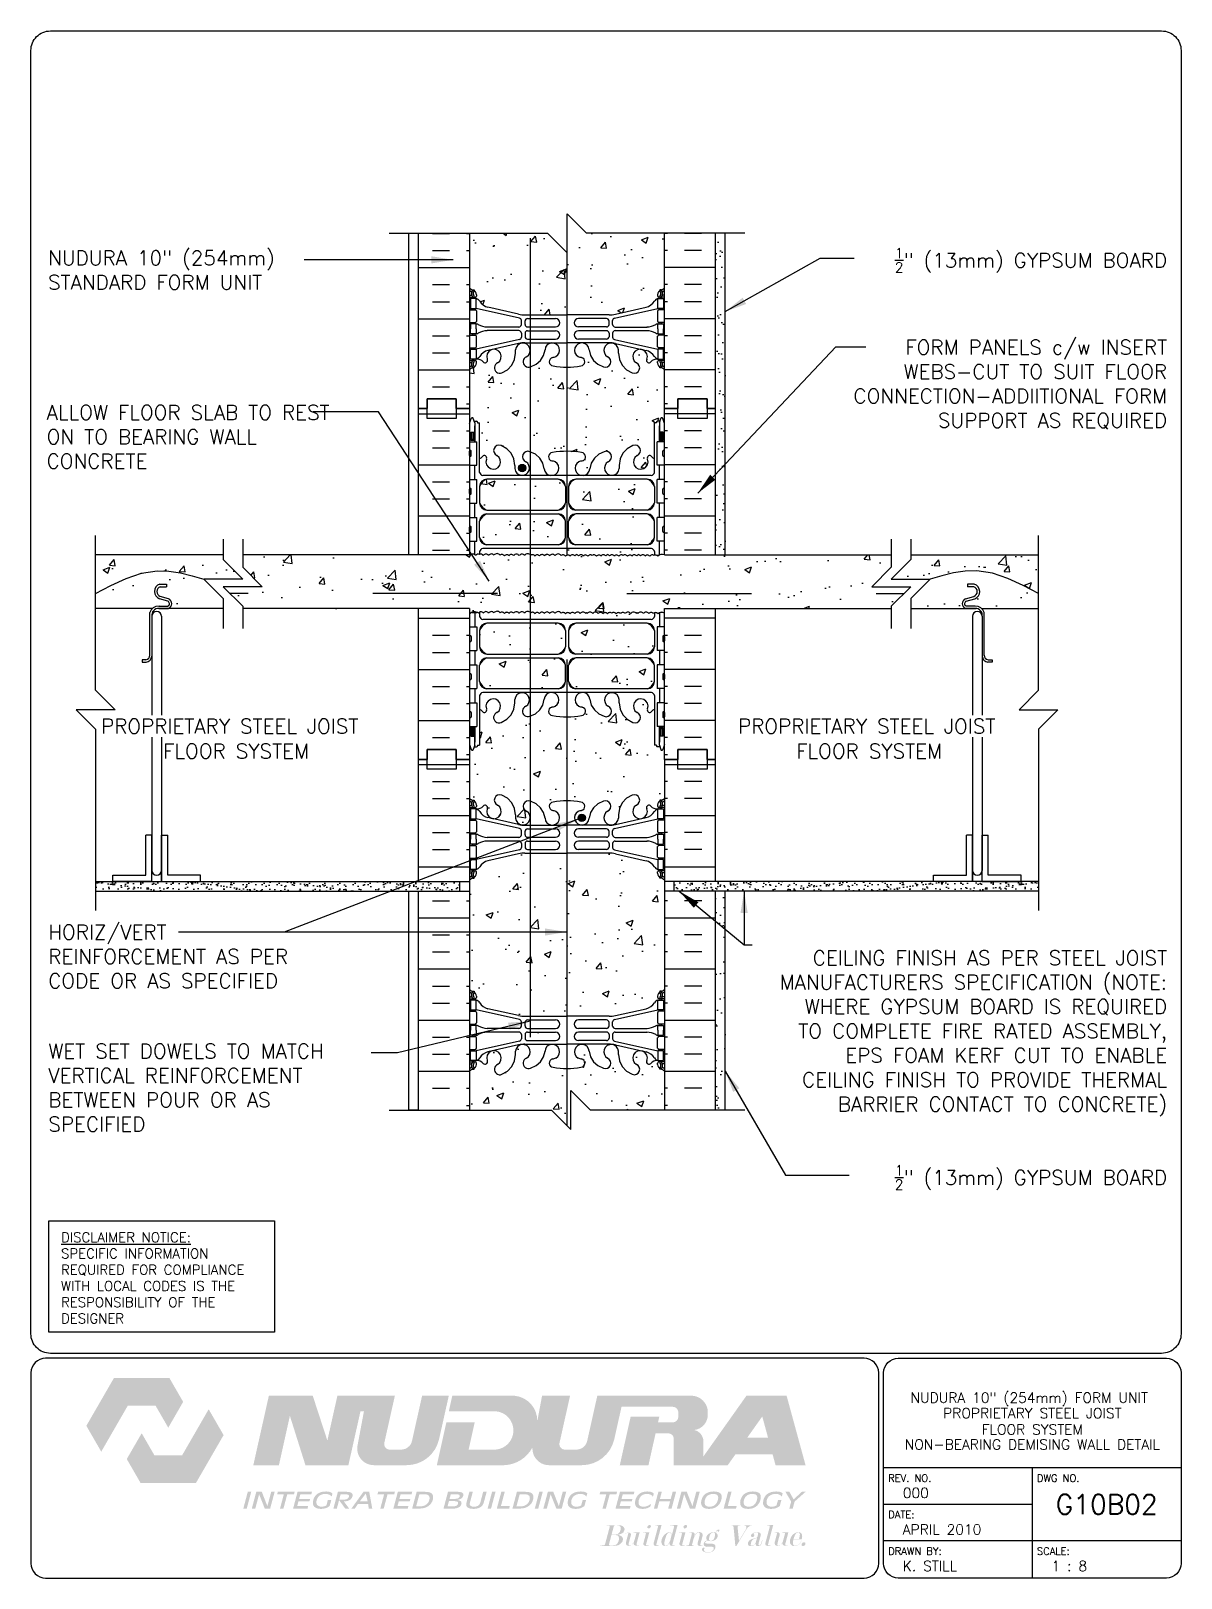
# Paper-space layout 'G10B02' of a CAD drawing. Header units: inches. Extents: x 0.42 to 7.8, y 0.49 to 10.41.
# The model-space entities are those that its viewports show. They can reach past a viewport. Long polylines and large blocks are cut down to what shows.
import ezdxf
from ezdxf.enums import TextEntityAlignment as Align

# ---------------------------------------------------------------- set-up
doc = ezdxf.new("R2010")
doc.units = ezdxf.units.IN
doc.header["$LTSCALE"] = 0.5
doc.header["$MEASUREMENT"] = 0
doc.linetypes.add('DASHED2', pattern=[0.375, 0.25, -0.125])
doc.linetypes.add('HIDDEN2', pattern=[0.1875, 0.125, -0.0625])
for name, color, linetype in [('HATCH', 12, 'Continuous'), ('line25', 2, 'Continuous'), ('LINE3', 3, 'Continuous'), ('LINE50', 5, 'Continuous'), ('LINE9', 9, 'Continuous'), ('LOGO', 7, 'Continuous'), ('TBK_LINE65', 3, 'Continuous'), ('TBK_TEXT', 4, 'Continuous'), ('TEXT', 4, 'Continuous'), ('Web_Edge', 9, 'Continuous')]:
    doc.layers.add(name, color=color, linetype=linetype)
doc.styles.add('DIM', font='romans.shx', dxfattribs={"width": 0.7})
doc.styles.add('ROMANS', font='romans.shx', dxfattribs={"height": 0.75})
doc.dimstyles.new('ext_12', dxfattribs={"dimscale": 12, "dimtxt": 0.075, "dimasz": 0.09375, "dimexe": 0.09375, "dimexo": 0.0625, "dimgap": 0.0625, "dimtad": 1, "dimdec": 1, "dimzin": 2, "dimdsep": 46, "dimlunit": 4, "dimtxsty": 'DIM', "dimcen": 0.09, "dimdle": 0.09375, "dimclrt": 4, "dimadec": 0, "dimazin": 0, "dimtfac": 1, "dimtdec": 1, "dimtmove": 2, "dimatfit": 3, "dimfxl": 1, "dimfrac": 2, "dimtolj": 1, "dimtzin": 0, "dimarcsym": 0})
pattern_1 = [(37.5, (65.3149, -14.4907), (-0.0314967, 0.963412), [0, -0.76, 0, -0.85, 0, -0.8125]), (7.5, (65.3149, -14.4907), (0.8848884, 1.411073), [0, -0.41, 0, -0.685, 0, -0.2625]), (327.5, (64.6999, -14.4907), (1.557071, 0.0028295), [0, -0.25, 0, -0.9, 0, -1.175]), (317.5, (64.6999, -14.4907), (1.503063, 0.438838), [0, -0.125, 0, -0.59, 0, -0.675])]
pattern_2 = [(50, (0, 0), (3.5863, -0.31376), [0.375, -4.125]), (355, (0, 0), (-0.693757, 3.76096), [0.3, -3.3]), (100.4514, (0.299, -0.026), (2.892544, 3.4472), [0.3187, -3.50571]), (46.1842, (0, 1), (5.33621, -0.827596), [0.5625, -6.1875]), (96.6356, (0.4447, 0.931), (4.67331, 4.87059), [0.47805, -5.25857]), (351.1842, (0, 1), (4.67331, 4.87059), [0.45, -4.95]), (21, (0.5, 0.75), (2.984535, -2.013094), [0.375, -4.125]), (326, (0.5, 0.75), (1.216577, 3.62575), [0.3, -3.3]), (71.4514, (0.7487, 0.5822), (4.20111, 1.612656), [0.3187, -3.50571]), (37.5, (0, 0), (0.060799, 1.664469), [0, -3.26, 0, -3.35, 0, -3.3125]), (7.5, (0, 0), (1.315348, 1.972059), [0, -1.91, 0, -3.185, 0, -1.2625]), (327.5, (-1.115, 0), (2.669112, -0.1127744), [0, -1.25, 0, -3.9, 0, -5.175]), (317.5, (-1.615, 0), (2.91593, 0.500525), [0, -1.625, 0, -2.59, 0, -3.675])]

psp = doc.layouts.new('G10B02')

# ---------------------------------------------------------------- texts
at = {"layer": 'TBK_TEXT', "color": 7, "style": 'ROMANS'}
for s, p in [('REV. NO.', (5.9215, 1.107)), ('DWG NO.', (6.876, 1.107)), ('DATE:', (5.9215, 0.8726)), ('DRAWN BY:', (5.9215, 0.6382)), ('SCALE:', (6.876, 0.6382))]:
    psp.add_text(s, height=0.04688, dxfattribs=at).set_placement(p)
at = {"layer": 'TEXT', "insert": (0.6134, 2.7065), "char_height": 0.0625, "width": 1.41371, "attachment_point": 1, "style": 'ROMANS'}
psp.add_mtext('{\\Fromans.shx|c1;\\LDISCLAIMER NOTICE:\\l\\PSPECIFIC INFORMATION REQUIRED FOR COMPLIANCE WITH LOCAL CODES IS THE RESPONSIBILITY OF THE DESIGNER}', dxfattribs=at)

msp = doc.modelspace()

# ---------------------------------------------------------------- texts
at = {"layer": 'TEXT', "style": 'ROMANS'}
for s, p in [('PROPRIETARY STEEL JOIST', (152.875, 174.441)), ('PROPRIETARY STEEL JOIST', (185.581, 174.441)), (' FLOOR SYSTEM ', (155.548, 173.166)), (' FLOOR SYSTEM ', (188.051, 173.166))]:
    msp.add_text(s, height=0.75, dxfattribs=at).set_placement(p, align=Align.MIDDLE_LEFT)
at = {"layer": 'TEXT', "char_height": 0.75, "style": 'ROMANS'}
for s, insert, width, attachment_point in [('\\A1;NUDURA 10" (254mm) STANDARD FORM UNIT', (150.156, 197.851), 16.57727, 4), ('\\A1;{\\H0.7x;\\S1/2;}" (13mm) GYPSUM BOARD', (207.607, 198.354), 19.5775, 6), ('\\A1;FORM PANELS c/w INSERT WEBS-CUT TO SUIT FLOOR CONNECTION-ADDIITIONAL FORM SUPPORT AS REQUIRED', (207.607, 191.98), 19.5775, 6), ('ALLOW FLOOR SLAB TO REST ON TO BEARING WALL CONCRETE', (150.08, 189.298), 16.45655, 4), ('HORIZ/VERT REINFORCEMENT AS PER CODE OR AS SPECIFIED', (150.164, 162.624), 15.30561, 4), ('CEILING FINISH AS PER STEEL JOIST MANUFACTURERS SPECIFICATION (NOTE: WHERE GYPSUM BOARD IS REQUIRED TO COMPLETE FIRE RATED ASSEMBLY, EPS FOAM KERF CUT TO ENABLE CEILING FINISH TO PROVIDE THERMAL BARRIER CONTACT TO CONCRETE)', (207.607, 158.677), 21.62157, 6), ('\\A1;WET SET DOWELS TO MATCH VERTICAL REINFORCEMENT BETWEEN POUR OR AS SPECIFIED', (150.168, 155.895), 17.50353, 4), ('\\A1;{\\H0.7x;\\S1/2;}" (13mm) GYPSUM BOARD', (207.607, 151.279), 19.5775, 6)]:
    msp.add_mtext(s, dxfattribs=dict(at, insert=insert, width=width, attachment_point=attachment_point))

# ---------------------------------------------------------------- blocks, each defined once
blk = doc.blocks.new('TITLEBLOCK-Tag')
at = {"style": 'ROMANS'}
for tag, height, p in [('TITLE_LINE_1', 0.065, (0.927, -0.1328)), ('TITLE_LINE_2', 0.065, (0.9294, -0.2258)), ('CENTRE-LINE-3', 0.065, (0.927, -0.3246)), ('TITLE_LINE_4', 0.065, (0.927, -0.4299)), ('TITLE_LINE_5', 0.065, (0.927, -0.526)), ('DWG', 0.125, (1.4043, -0.9102))]:
    blk.add_attdef(tag, text='', height=height, dxfattribs=at).set_placement(p, align=Align.MIDDLE_CENTER)
for tag, p in [('LATEST_REVISION', (0.0954, -0.8366)), ('REVISION_DATE', (0.0954, -1.071)), ('DRAWN_BY', (0.0954, -1.3053)), ('SCALE', (1.0499, -1.3053))]:
    blk.add_attdef(tag, text='', height=0.065, dxfattribs=at).set_placement(p, align=Align.MIDDLE_LEFT)

# ---------------------------------------------------------------- hatches: boundary and pattern name
at = {"layer": 'HATCH'}
h = msp.add_hatch(dxfattribs=at)
h.set_pattern_fill('AR-CONC', color=256, scale=0.5)
h.set_pattern_definition(pattern_2)
h.paths.add_polyline_path([(181.453, 196.588, -0.249069), (181.563, 196.795), (181.563, 196.837), (181.653, 196.837, 0.08841), (181.799, 196.934), (181.799, 199.742), (177.799, 199.742), (176.799, 200.742), (176.799, 198.742), (175.799, 199.742), (171.799, 199.742), (171.799, 196.934, 0.088416), (171.945, 196.837), (172.035, 196.837), (172.035, 196.795, -0.249069), (172.145, 196.588), (172.145, 196.521, -0.414214), (172.083, 196.458), (172.035, 196.458), (172.035, 196.388), (172.14, 196.388, -0.168672), (172.326, 196.239, 0.17445), (172.734, 195.943), (174.315, 195.59, 0.054974), (174.641, 195.554), (176.799, 195.554), (178.957, 195.554, 0.054974), (179.284, 195.59), (180.865, 195.943, 0.17445), (181.272, 196.239, -0.168672), (181.458, 196.388), (181.563, 196.388), (181.563, 196.458), (181.516, 196.458, -0.414214), (181.453, 196.521)])
h.paths.add_polyline_path([(181.289, 190.013), (181.389, 190.013), (181.389, 190.043, -0.414214), (181.439, 190.093), (181.565, 190.093), (181.608, 190.224, -0.725737), (181.714, 190.243), (181.799, 189.983), (181.799, 190.742), (181.799, 192.742, 0.08841), (181.653, 192.839), (181.563, 192.839), (181.563, 192.881, -0.249069), (181.453, 193.088), (181.453, 193.156, -0.414214), (181.516, 193.218), (181.563, 193.218), (181.563, 193.288), (181.458, 193.288, 0.231736), (181.101, 193.137, -0.8344), (180.889, 193.263), (180.901, 193.284, 2.155404), (180.362, 193.09, -1), (180.149, 192.578, -0.311223), (179.44, 193.594), (179.44, 193.759, 1.661382), (178.879, 193.407, -1), (178.665, 192.896, -0.307094), (177.927, 193.791, 1.604516), (177.368, 193.415, 0.055617), (177.547, 193.37, -0.843243), (177.513, 192.937, -0.047544), (176.799, 192.872, -0.047544), (176.085, 192.937, -0.843243), (176.051, 193.37, 0.055617), (176.23, 193.415, 1.604516), (175.672, 193.791, -0.307094), (174.933, 192.896, -1), (174.72, 193.407, 1.661382), (174.158, 193.759), (174.159, 193.614, -0.316114), (173.45, 192.578, -1), (173.236, 193.09, 2.155404), (172.698, 193.284), (172.709, 193.263, -0.834375), (172.498, 193.137, 0.23174), (172.14, 193.288), (172.035, 193.288), (172.035, 193.218), (172.083, 193.218, -0.414214), (172.145, 193.156), (172.145, 193.088, -0.249069), (172.035, 192.881), (172.035, 192.839), (171.945, 192.839, 0.088416), (171.799, 192.742), (171.799, 190.742), (171.799, 189.983), (171.878, 190.224, -0.725737), (171.984, 190.243), (172.033, 190.093), (172.159, 190.093, -0.414214), (172.209, 190.043), (172.209, 190.013), (172.309, 190.013), (172.309, 188.176, 0.108933), (172.462, 188.289, -0.8344), (172.673, 188.164), (172.662, 188.142, 2.155404), (173.2, 188.337, -1), (173.414, 188.848, -0.311223), (174.123, 187.832), (174.122, 187.667, 1.661382), (174.684, 188.02, -1), (174.897, 188.531, -0.307094), (175.636, 187.635, 1.604516), (176.194, 188.011, 0.055617), (176.015, 188.057, -0.843243), (176.049, 188.489, -0.049932), (176.799, 188.553, -0.049932), (177.549, 188.489, -0.843243), (177.583, 188.057, 0.055617), (177.404, 188.011, 1.604516), (177.963, 187.635, -0.307094), (178.701, 188.531, -1), (178.915, 188.02, 1.661382), (179.476, 187.667), (179.476, 187.812, -0.316114), (180.185, 188.848, -1), (180.398, 188.337, 2.155404), (180.937, 188.142), (180.925, 188.164, -0.834375), (181.137, 188.289, 0.10894), (181.289, 188.176)])
h.paths.add_polyline_path([(176.723, 184.126), (176.723, 184.967, 0.225652), (176.348, 185.342), (172.684, 185.342, 0.225652), (172.309, 184.967), (172.309, 184.126, 0.225652), (172.684, 183.751), (176.348, 183.751, 0.225652)])
h.paths.add_polyline_path([(176.723, 186.749, 0.225652), (176.348, 187.124), (172.684, 187.124, 0.225652), (172.309, 186.749), (172.309, 185.908, 0.225652), (172.684, 185.533), (176.348, 185.533, 0.225652), (176.723, 185.908)])
h.paths.add_polyline_path([(181.289, 186.749, 0.225652), (180.914, 187.124), (177.251, 187.124, 0.225652), (176.876, 186.749), (176.876, 185.908, 0.225652), (177.251, 185.533), (180.914, 185.533, 0.225652), (181.289, 185.908)])
h.paths.add_polyline_path([(181.289, 184.967, 0.225652), (180.914, 185.342), (177.251, 185.342, 0.225652), (176.876, 184.967), (176.876, 184.126, 0.225652), (177.251, 183.751), (180.914, 183.751, 0.225652), (181.289, 184.126)])
h = msp.add_hatch(dxfattribs=at)
h.set_pattern_fill('AR-SAND', color=256, scale=0.5, style=0)
h.set_pattern_definition(pattern_1)
h.paths.add_polyline_path([(184.424, 183.232), (184.924, 183.232), (184.924, 185.938), (184.424, 185.691)])
h.paths.add_polyline_path([(184.924, 190.379), (184.424, 190.132), (184.424, 185.691), (184.924, 185.938)])
h.paths.add_polyline_path([(184.924, 192.044), (184.424, 192.044), (184.424, 190.742), (184.424, 190.132), (184.924, 190.379)])
h.paths.add_polyline_path([(184.924, 199.742), (184.424, 199.742), (184.424, 192.044), (184.924, 192.044)])
h = msp.add_hatch(dxfattribs=at)
h.set_pattern_fill('INSUL', color=256, scale=7, style=0)
h.set_pattern_definition([(0, (-2754.3623, -224.2676), (0, 2.625), []), (0, (-2754.3623, -223.3926), (0, 2.625), [0.875, -0.875]), (0, (-2754.3623, -222.5176), (0, 2.625), [0.875, -0.875])])
h.paths.add_polyline_path([(169.174, 183.232), (171.799, 183.232), (171.799, 190.742), (171.112, 190.742), (171.112, 191.242), (169.612, 191.242), (169.612, 190.742), (169.174, 190.742)])
h.paths.add_polyline_path([(171.799, 180.482), (169.174, 180.482), (169.174, 172.742), (169.612, 172.742), (169.612, 173.242), (171.112, 173.242), (171.112, 172.742), (171.799, 172.742)])
h = msp.add_hatch(dxfattribs=at)
h.set_pattern_fill('AR-CONC', color=256, scale=0.5)
h.set_pattern_definition(pattern_2)
h.paths.add_polyline_path([(181.128, 183.564), (172.47, 183.564, 0.268156), (172.309, 183.416), (172.309, 183.254, -0.356222), (172.495, 183.208, -0.520567), (172.775, 183.206, -0.520567), (173.055, 183.214, -0.520567), (173.365, 183.224, -0.445343), (173.588, 183.185, -0.520567), (173.815, 183.192, -0.520567), (174.064, 183.199, -0.520567), (174.344, 183.197, -0.520567), (174.623, 183.206, -0.520567), (174.933, 183.215, -0.445343), (175.156, 183.176, -0.520567), (175.384, 183.183, -0.520567), (175.632, 183.191, -0.520567), (175.912, 183.189, -0.520567), (176.192, 183.197, -0.520567), (176.502, 183.207, -0.445343), (176.725, 183.168, -0.520567), (176.952, 183.175, -0.520567), (177.201, 183.182, -0.175549), (177.296, 183.248, -0.175549), (177.392, 183.182, -0.520567), (177.64, 183.175, -0.520567), (177.868, 183.168, -0.445343), (178.091, 183.207, -0.445343), (178.314, 183.168, -0.520567), (178.541, 183.175, -0.520567), (178.79, 183.182, -0.175549), (178.885, 183.248, -0.175549), (178.981, 183.182, -0.520567), (179.229, 183.175, -0.520567), (179.457, 183.168, -0.445343), (179.68, 183.207, -0.445343), (179.903, 183.168, -0.520567), (180.13, 183.175, -0.520567), (180.379, 183.182, -0.175549), (180.474, 183.248, -0.175549), (180.57, 183.182, -0.520567), (180.818, 183.175, -0.520567), (181.046, 183.168, -0.439184), (181.266, 183.209, -0.04647), (181.289, 183.221), (181.289, 183.416, 0.268138)])
h.paths.add_polyline_path([(194.447, 181.599), (192.447, 181.599), (193.447, 182.599), (193.447, 183.232), (181.799, 183.232, 0.316111), (181.457, 183.168, 0.409755), (181.266, 183.209, 0.439184), (181.046, 183.168, 0.520567), (180.818, 183.175, 0.520567), (180.57, 183.182, 0.175549), (180.474, 183.248, 0.175549), (180.379, 183.182, 0.520567), (180.13, 183.175, 0.520567), (179.903, 183.168, 0.445343), (179.68, 183.207, 0.445343), (179.457, 183.168, 0.520567), (179.229, 183.175, 0.520567), (178.981, 183.182, 0.175549), (178.885, 183.248, 0.175549), (178.79, 183.182, 0.520567), (178.541, 183.175, 0.520567), (178.314, 183.168, 0.445343), (178.091, 183.207, 0.445343), (177.868, 183.168, 0.520567), (177.64, 183.175, 0.520567), (177.392, 183.182, 0.175549), (177.296, 183.248, 0.175549), (177.201, 183.182, 0.520567), (176.952, 183.175, 0.520567), (176.725, 183.168, 0.445343), (176.502, 183.207, 0.520567), (176.192, 183.197, 0.520567), (175.912, 183.189, 0.520567), (175.632, 183.191, 0.520567), (175.384, 183.183, 0.520567), (175.156, 183.176, 0.445343), (174.933, 183.215, 0.520567), (174.623, 183.206, 0.520567), (174.344, 183.197, 0.520567), (174.064, 183.199, 0.520567), (173.815, 183.192, 0.520567), (173.588, 183.185, 0.445343), (173.365, 183.224, 0.520567), (173.055, 183.214, 0.520567), (172.775, 183.206, 0.520567), (172.495, 183.208, 0.37063), (172.302, 183.251, 0.37063), (172.109, 183.208, 0.520567), (171.83, 183.206, 0.068144), (171.799, 183.241), (171.799, 183.232), (160.152, 183.232), (160.152, 182.599), (161.152, 181.599), (159.152, 181.599), (160.152, 180.599), (160.152, 180.482), (171.799, 180.482), (171.799, 180.196, -0.437193), (172.247, 180.243, -0.520567), (172.495, 180.25, -0.520567), (172.775, 180.249, -0.520567), (173.055, 180.257, -0.520567), (173.365, 180.267, -0.445343), (173.588, 180.227, -0.520567), (173.815, 180.234, -0.520567), (174.064, 180.242, -0.520567), (174.344, 180.24, -0.520567), (174.623, 180.249, -0.520567), (174.933, 180.258, -0.445343), (175.156, 180.219, -0.520567), (175.384, 180.226, -0.520567), (175.632, 180.233, -0.520567), (175.912, 180.232, -0.520567), (176.192, 180.24, -0.520567), (176.502, 180.25, -0.445343), (176.725, 180.21, -0.520567), (176.952, 180.217, -0.520567), (177.201, 180.225, -0.520567), (177.481, 180.223, -0.520567), (177.76, 180.232, -0.077714), (177.799, 180.275, -0.077714), (177.839, 180.232, -0.520567), (178.118, 180.223, -0.520567), (178.398, 180.225, -0.520567), (178.646, 180.217, -0.520567), (178.874, 180.21, -0.445343), (179.097, 180.25, -0.445343), (179.319, 180.21, -0.520567), (179.547, 180.217, -0.520567), (179.796, 180.225, -0.520567), (180.075, 180.223, -0.520567), (180.355, 180.232, -0.077714), (180.394, 180.275, -0.077714), (180.433, 180.232, -0.520567), (180.713, 180.223, -0.520567), (180.992, 180.225, -0.520567), (181.241, 180.217, -0.520567), (181.468, 180.21, -0.378754), (181.799, 180.25), (181.799, 180.482), (193.447, 180.482), (193.447, 180.599)])
edge = h.paths.add_edge_path()
edge.add_line((159.152, 182.994), (159.152, 183.232))
edge.add_line((159.152, 183.232), (158.754, 183.232))
edge.add_line((158.754, 183.232), (152.592, 183.232))
edge.add_line((152.592, 183.232), (152.592, 181.255))
edge.add_spline(control_points=[(152.592, 181.255), (153.634, 181.816), (155.424, 182.779), (157.348, 182.225), (158.152, 181.994)], knot_values=[0, 0, 0, 0, 3.379125, 5.806437, 5.806437, 5.806437, 5.806437], degree=3, periodic=0)
edge.add_line((158.152, 181.994), (160.152, 181.994))
edge.add_line((160.152, 181.994), (159.152, 182.994))
edge = h.paths.add_edge_path()
edge.add_line((201.007, 183.232), (194.447, 183.232))
edge.add_line((194.447, 183.232), (194.447, 182.994))
edge.add_line((194.447, 182.994), (193.447, 181.994))
edge.add_line((193.447, 181.994), (195.447, 181.994))
edge.add_spline(control_points=[(195.447, 181.994), (196.251, 182.225), (198.175, 182.779), (199.965, 181.816), (201.007, 181.255)], knot_values=[0, 0, 0, 0, 2.427311, 5.806437, 5.806437, 5.806437, 5.806437], degree=3, periodic=0)
edge.add_line((201.007, 181.255), (201.007, 183.232))
h.paths.add_polyline_path([(181.289, 180.258, 0.115512), (181.241, 180.217, 0.520567), (180.992, 180.225, 0.520567), (180.713, 180.223, 0.520567), (180.433, 180.232, 0.077714), (180.394, 180.275, 0.077714), (180.355, 180.232, 0.520567), (180.075, 180.223, 0.520567), (179.796, 180.225, 0.520567), (179.547, 180.217, 0.520567), (179.319, 180.21, 0.445343), (179.097, 180.25, 0.445343), (178.874, 180.21, 0.520567), (178.646, 180.217, 0.520567), (178.398, 180.225, 0.520567), (178.118, 180.223, 0.520567), (177.839, 180.232, 0.077714), (177.799, 180.275, 0.077714), (177.76, 180.232, 0.520567), (177.481, 180.223, 0.520567), (177.201, 180.225, 0.520567), (176.952, 180.217, 0.520567), (176.725, 180.21, 0.445343), (176.502, 180.25, 0.520567), (176.192, 180.24, 0.520567), (175.912, 180.232, 0.520567), (175.632, 180.233, 0.520567), (175.384, 180.226, 0.520567), (175.156, 180.219, 0.445343), (174.933, 180.258, 0.520567), (174.623, 180.249, 0.520567), (174.344, 180.24, 0.520567), (174.064, 180.242, 0.520567), (173.815, 180.234, 0.520567), (173.588, 180.227, 0.445343), (173.365, 180.267, 0.520567), (173.055, 180.257, 0.520567), (172.775, 180.249, 0.520567), (172.495, 180.25, 0.356222), (172.309, 180.297), (172.309, 180.068, 0.268156), (172.47, 179.92), (181.128, 179.92, 0.268138), (181.289, 180.068)])
h.paths.add_polyline_path([(176.723, 179.358, 0.225652), (176.348, 179.733), (172.684, 179.733, 0.225652), (172.309, 179.358), (172.309, 178.517, 0.225652), (172.684, 178.142), (176.348, 178.142, 0.225652), (176.723, 178.517)])
h.paths.add_polyline_path([(181.289, 179.358, 0.225652), (180.914, 179.733), (177.251, 179.733, 0.225652), (176.876, 179.358), (176.876, 178.517, 0.225652), (177.251, 178.142), (180.914, 178.142, 0.225652), (181.289, 178.517)])
h.paths.add_polyline_path([(181.289, 177.576, 0.225652), (180.914, 177.951), (177.251, 177.951, 0.225652), (176.876, 177.576), (176.876, 176.735, 0.225652), (177.251, 176.36), (180.914, 176.36, 0.225652), (181.289, 176.735)])
h.paths.add_polyline_path([(176.723, 177.576, 0.225652), (176.348, 177.951), (172.684, 177.951, 0.225652), (172.309, 177.576), (172.309, 176.735, 0.225652), (172.684, 176.36), (176.348, 176.36, 0.225652), (176.723, 176.735)])
h.paths.add_polyline_path([(181.799, 172.742), (181.799, 173.501), (181.714, 173.241, -0.6), (181.614, 173.241), (181.565, 173.391), (181.439, 173.391, -0.414214), (181.389, 173.441), (181.389, 173.471), (181.289, 173.471), (181.289, 175.308, 0.108935), (181.137, 175.195, -0.8344), (180.925, 175.32), (180.937, 175.342, 2.155404), (180.398, 175.147, -1), (180.185, 174.636, -0.311223), (179.476, 175.652), (179.476, 175.817, 1.661382), (178.915, 175.464, -1), (178.701, 174.953, -0.30095), (177.965, 175.826, 1.661382), (177.404, 175.473, 0.055617), (177.583, 175.427, -0.843243), (177.549, 174.995, -0.049932), (176.799, 174.931, -0.049932), (176.049, 174.995, -0.843243), (176.015, 175.427, 0.055617), (176.194, 175.473, 1.661382), (175.633, 175.826, -0.30095), (174.897, 174.953, -1), (174.684, 175.464, 1.661382), (174.122, 175.817), (174.123, 175.652, -0.311223), (173.414, 174.636, -1), (173.2, 175.147, 2.155404), (172.662, 175.342), (172.673, 175.32, -0.834375), (172.462, 175.195, 0.108938), (172.309, 175.308), (172.309, 173.471), (172.209, 173.471), (172.209, 173.441, -0.414214), (172.159, 173.391), (172.033, 173.391), (171.984, 173.241, -0.6), (171.884, 173.241), (171.799, 173.501), (171.799, 172.742), (171.799, 170.742, 0.088416), (171.945, 170.645), (172.035, 170.645), (172.035, 170.603, -0.249069), (172.145, 170.396), (172.145, 170.328, -0.414214), (172.083, 170.266), (172.035, 170.266), (172.035, 170.196), (172.14, 170.196, 0.231736), (172.498, 170.347, -0.8344), (172.709, 170.221), (172.698, 170.2, 2.155404), (173.236, 170.394, -1), (173.45, 170.905, -0.311223), (174.159, 169.889), (174.158, 169.724, 1.661382), (174.72, 170.077, -1), (174.933, 170.588, -0.30095), (175.669, 169.716, 1.661382), (176.23, 170.069, 0.055617), (176.051, 170.114, -0.843243), (176.085, 170.547, -0.047544), (176.799, 170.611, -0.047544), (177.513, 170.547, -0.843243), (177.547, 170.114, 0.055617), (177.368, 170.069, 1.661382), (177.929, 169.716, -0.30095), (178.665, 170.588, -1), (178.879, 170.077, 1.661382), (179.44, 169.724), (179.44, 169.889, -0.311223), (180.149, 170.905, -1), (180.362, 170.394, 2.155404), (180.901, 170.2), (180.889, 170.221, -0.834375), (181.101, 170.347, 0.23174), (181.458, 170.196), (181.563, 170.196), (181.563, 170.266), (181.516, 170.266, -0.414214), (181.453, 170.328), (181.453, 170.396, -0.249069), (181.563, 170.603), (181.563, 170.645), (181.653, 170.645, 0.08841), (181.799, 170.742)])
h.paths.add_polyline_path([(181.799, 166.55, 0.08841), (181.653, 166.647), (181.563, 166.647), (181.563, 166.689, -0.249069), (181.453, 166.896), (181.453, 166.963, -0.414214), (181.516, 167.026), (181.563, 167.026), (181.563, 167.096), (181.458, 167.096, -0.155529), (181.283, 167.23, 0.180914), (180.865, 167.541), (179.284, 167.894, 0.054974), (178.957, 167.93), (176.799, 167.93), (174.641, 167.93, 0.054974), (174.315, 167.894), (172.734, 167.541, 0.180914), (172.316, 167.23, -0.155529), (172.14, 167.096), (172.035, 167.096), (172.035, 167.026), (172.083, 167.026, -0.414214), (172.145, 166.963), (172.145, 166.896, -0.249069), (172.035, 166.689), (172.035, 166.647), (171.945, 166.647, 0.088416), (171.799, 166.55), (171.799, 160.934, 0.088416), (171.945, 160.837), (172.035, 160.837), (172.035, 160.795, -0.249069), (172.145, 160.588), (172.145, 160.521, -0.414214), (172.083, 160.458), (172.035, 160.458), (172.035, 160.388), (172.14, 160.388, -0.155529), (172.316, 160.254, 0.180914), (172.734, 159.943), (174.315, 159.59, 0.054974), (174.641, 159.554), (176.799, 159.554), (178.957, 159.554, 0.054974), (179.284, 159.59), (180.865, 159.943, 0.180914), (181.283, 160.254, -0.155529), (181.458, 160.388), (181.563, 160.388), (181.563, 160.458), (181.516, 160.458, -0.414214), (181.453, 160.521), (181.453, 160.588, -0.249069), (181.563, 160.795), (181.563, 160.837), (181.653, 160.837, 0.08841), (181.799, 160.934)])
h.paths.add_polyline_path([(181.799, 156.742, 0.08841), (181.653, 156.839), (181.563, 156.839), (181.563, 156.881, -0.249069), (181.453, 157.088), (181.453, 157.156, -0.414214), (181.516, 157.218), (181.563, 157.218), (181.563, 157.288), (181.458, 157.288, 0.231736), (181.101, 157.137, -0.8344), (180.889, 157.263), (180.901, 157.284, 2.155404), (180.362, 157.09, -1), (180.149, 156.578, -0.311223), (179.44, 157.594), (179.44, 157.759, 1.661382), (178.879, 157.407, -1), (178.665, 156.896, -0.30095), (177.929, 157.768, 1.661382), (177.368, 157.415, 0.055617), (177.547, 157.37, -0.843243), (177.513, 156.937, -0.047544), (176.799, 156.872, -0.047544), (176.085, 156.937, -0.843243), (176.051, 157.37, 0.055617), (176.23, 157.415, 1.661382), (175.669, 157.768, -0.30095), (174.933, 156.896, -1), (174.72, 157.407, 1.661382), (174.158, 157.759), (174.159, 157.594, -0.311223), (173.45, 156.578, -1), (173.236, 157.09, 2.155404), (172.698, 157.284), (172.709, 157.263, -0.834375), (172.498, 157.137, 0.23174), (172.14, 157.288), (172.035, 157.288), (172.035, 157.218), (172.083, 157.218, -0.414214), (172.145, 157.156), (172.145, 157.088, -0.249069), (172.035, 156.881), (172.035, 156.839), (171.945, 156.839, 0.088416), (171.799, 156.742), (171.799, 154.742), (176.002, 154.742), (177.002, 153.742), (177.002, 155.742), (178.002, 154.742), (181.799, 154.742)])
h = msp.add_hatch(dxfattribs=at)
h.set_pattern_fill('AR-CONC', color=256, scale=0.5)
edge = h.paths.add_edge_path()
edge.add_spline(control_points=[(158.152, 181.994), (157.348, 182.225), (155.424, 182.779), (153.634, 181.816), (152.592, 181.255)], knot_values=[0, 0, 0, 0, 2.427311, 5.806437, 5.806437, 5.806437, 5.806437], degree=3, periodic=0)
edge.add_line((152.592, 181.255), (152.592, 180.482))
edge.add_line((152.592, 180.482), (155.501, 180.482))
edge.add_arc((155.818, 180.146), 0.463, 86.43463, 133.28628, ccw=False)
edge.add_line((155.847, 180.607), (156.315, 180.607))
edge.add_arc((156.243, 180.732), 0.144, 299.68147, 426.25436)
edge.add_line((156.301, 180.864), (155.875, 180.984))
edge.add_arc((156.006, 181.355), 0.393, 107.4639, 250.56498, ccw=False)
edge.add_line((155.888, 181.73), (156.232, 181.73))
edge.add_line((156.232, 181.73), (156.232, 181.605))
edge.add_line((156.232, 181.605), (155.909, 181.605))
edge.add_arc((156.006, 181.355), 0.268, 111.21998, 248.78002)
edge.add_line((155.909, 181.105), (156.342, 180.982))
edge.add_arc((156.243, 180.732), 0.269, -68.40207, 68.40207, ccw=False)
edge.add_line((156.342, 180.482), (159.152, 180.482))
edge.add_line((159.152, 180.482), (159.152, 180.994))
edge.add_line((159.152, 180.994), (158.152, 181.994))
h = msp.add_hatch(dxfattribs=at)
h.set_pattern_fill('AR-CONC', color=256, scale=0.5)
h.set_pattern_definition(pattern_2)
edge = h.paths.add_edge_path()
edge.add_spline(control_points=[(201.007, 181.255), (199.965, 181.816), (198.175, 182.779), (196.251, 182.225), (195.447, 181.994)], knot_values=[0, 0, 0, 0, 3.379125, 5.806437, 5.806437, 5.806437, 5.806437], degree=3, periodic=0)
edge.add_line((195.447, 181.994), (194.447, 180.994))
edge.add_line((194.447, 180.994), (194.447, 180.482))
edge.add_line((194.447, 180.482), (194.845, 180.482))
edge.add_line((194.845, 180.482), (197.256, 180.482))
edge.add_arc((197.355, 180.732), 0.269, 111.59793, 248.40207, ccw=False)
edge.add_line((197.256, 180.982), (197.69, 181.105))
edge.add_arc((197.593, 181.355), 0.268, 291.21998, 428.78002)
edge.add_line((197.69, 181.605), (197.367, 181.605))
edge.add_line((197.367, 181.605), (197.367, 181.73))
edge.add_line((197.367, 181.73), (197.711, 181.73))
edge.add_arc((197.593, 181.355), 0.393, -69.73217, 72.50691, ccw=False)
edge.add_line((197.729, 180.986), (197.297, 180.864))
edge.add_arc((197.355, 180.732), 0.144, 113.74564, 240.31853)
edge.add_line((197.284, 180.607), (197.752, 180.607))
edge.add_arc((197.781, 180.146), 0.463, 46.71372, 93.56537, ccw=False)
edge.add_line((198.098, 180.482), (201.007, 180.482))
edge.add_line((201.007, 180.482), (201.007, 181.255))
h = msp.add_hatch(dxfattribs=at)
h.set_pattern_fill('INSUL', color=256, scale=7, style=0)
h.set_pattern_definition([(0, (-2754.3623, -242.2676), (0, 2.625), []), (0, (-2754.3623, -241.3926), (0, 2.625), [0.875, -0.875]), (0, (-2754.3623, -240.5176), (0, 2.625), [0.875, -0.875])])
h.paths.add_polyline_path([(169.174, 166.482), (171.799, 166.482), (171.799, 172.742), (171.112, 172.742), (171.112, 173.242), (169.612, 173.242), (169.612, 172.742), (169.174, 172.742)])
h.paths.add_polyline_path([(171.799, 165.982), (169.174, 165.982), (169.174, 154.742), (169.612, 154.742), (169.612, 155.242), (171.112, 155.242), (171.112, 154.742), (171.799, 154.742)])
h = msp.add_hatch(dxfattribs=at)
h.set_pattern_fill('INSUL', color=256, scale=7, style=0)
h.set_pattern_definition([(180, (3107.961, -242.2676), (0, 2.625), []), (180, (3107.961, -241.3926), (0, 2.625), [0.875, -0.875]), (180, (3107.961, -240.5176), (0, 2.625), [0.875, -0.875])])
h.paths.add_polyline_path([(181.799, 166.482), (184.424, 166.482), (184.424, 172.742), (183.987, 172.742), (183.987, 173.242), (182.487, 173.242), (182.487, 172.742), (181.799, 172.742)])
h.paths.add_polyline_path([(184.424, 165.982), (181.799, 165.982), (181.799, 154.742), (182.487, 154.742), (182.487, 155.242), (183.987, 155.242), (183.987, 154.742), (184.424, 154.742)])
h = msp.add_hatch(dxfattribs=at)
h.set_pattern_fill('AR-SAND', color=256, scale=0.25, style=0)
h.set_pattern_definition([(142.5, (233.62126, 72.92554), (0.0157483, 0.481706), [0, -0.38, 0, -0.425, 0, -0.40625]), (172.5, (233.62126, 72.92554), (-0.4424442, 0.7055365), [0, -0.205, 0, -0.3425, 0, -0.13125]), (212.5, (233.92876, 72.92554), (-0.7785355, 0.0014148), [0, -0.125, 0, -0.45, 0, -0.5875]), (222.5, (233.92876, 72.92554), (-0.7515317, 0.219419), [0, -0.0625, 0, -0.295, 0, -0.3375])])
h.paths.add_polyline_path([(152.592, 165.982), (152.592, 166.482), (171.299, 166.482), (171.299, 165.982)])
h = msp.add_hatch(dxfattribs=at)
h.set_pattern_fill('AR-SAND', color=256, scale=0.25, style=0)
h.set_pattern_definition([(37.5, (119.97737, 72.92554), (-0.0157483, 0.481706), [0, -0.38, 0, -0.425, 0, -0.40625]), (7.5, (119.97737, 72.92554), (0.4424442, 0.7055365), [0, -0.205, 0, -0.3425, 0, -0.13125]), (327.5, (119.66987, 72.92554), (0.7785355, 0.0014148), [0, -0.125, 0, -0.45, 0, -0.5875]), (317.5, (119.66987, 72.92554), (0.7515317, 0.219419), [0, -0.0625, 0, -0.295, 0, -0.3375])])
h.paths.add_polyline_path([(201.007, 165.982), (201.007, 166.482), (182.299, 166.482), (182.299, 165.982)])
h = msp.add_hatch(dxfattribs=at)
h.set_pattern_fill('AR-SAND', color=256, scale=0.5, style=0)
h.set_pattern_definition(pattern_1)
h.paths.add_polyline_path([(184.924, 165.982), (184.424, 165.982), (184.424, 163.053), (184.924, 162.104)])
h.paths.add_polyline_path([(184.924, 162.104), (184.424, 163.053), (184.424, 154.742), (184.924, 154.742)])
h = msp.add_hatch(dxfattribs=at)
h.set_pattern_fill('AR-CONC', color=256, scale=0.5, style=0)
h.set_pattern_definition([(50, (171.7993, 153.742), (3.5863, -0.3138), [0.375, -4.125]), (355, (171.7993, 153.742), (-0.6938, 3.761), [0.3, -3.3]), (100.45, (172.098, 153.7158), (2.8925, 3.4472), [0.3187, -3.5057]), (46.184, (171.7993, 154.742), (5.3362, -0.8276), [0.5625, -6.1875]), (96.64, (172.244, 154.673), (4.6733, 4.8706), [0.478, -5.2586]), (351.18, (171.7993, 154.742), (4.6733, 4.8706), [0.45, -4.95]), (21, (172.2993, 154.492), (2.9845, -2.0131), [0.375, -4.125]), (326, (172.2993, 154.492), (1.2166, 3.6258), [0.3, -3.3]), (71.45, (172.548, 154.3242), (4.2011, 1.6127), [0.3187, -3.5057]), (37.5, (171.7993, 153.742), (0.0608, 1.66447), [0, -3.26, 0, -3.35, 0, -3.3125]), (7.5, (171.7993, 153.742), (1.31535, 1.97206), [0, -1.91, 0, -3.185, 0, -1.2625]), (327.5, (170.6843, 153.742), (2.66911, -0.11277), [0, -1.25, 0, -3.9, 0, -5.175]), (317.5, (170.1843, 153.742), (2.9159, 0.5005), [0, -1.625, 0, -2.59, 0, -3.675])])
edge = h.paths.add_edge_path()
edge.add_line((176.208, 158.743), (174.768, 158.743))
edge.add_arc((174.768, 158.618), 0.125, 90, 179.92924)
edge.add_spline(control_points=[(174.643, 158.613), (174.643, 158.526)], knot_values=[0, 0, 0.500005, 0.500005], weights=[1, 1], degree=1, periodic=0)
edge.add_line((174.643, 158.526), (174.643, 158.434))
edge.add_arc((174.768, 158.434), 0.125, 180, 270)
edge.add_line((174.768, 158.309), (176.208, 158.309))
edge.add_arc((176.208, 158.526), 0.217, 270, 450)
at = {"layer": 'LINE3'}
for points in [[(174.309, 187.695, 1), (174.684, 187.695, 1)], [(177.368, 169.744, 1), (177.743, 169.744, 1)]]:
    msp.add_hatch(color=256, dxfattribs=at).paths.add_polyline_path(points)

# ---------------------------------------------------------------- linework, layer by layer
at = {"layer": 'HATCH'}
for p, q in [((169.888, 199.732), (170.763, 199.732)), ((171.638, 199.732), (171.799, 199.732)), ((181.961, 199.732), (181.799, 199.732)), ((183.711, 199.732), (182.836, 199.732)), ((169.888, 198.857), (170.763, 198.857)), ((171.638, 198.857), (171.799, 198.857)), ((181.961, 198.857), (181.799, 198.857)), ((183.711, 198.857), (182.836, 198.857)), ((169.174, 197.982), (171.799, 197.982)), ((184.424, 197.982), (181.799, 197.982)), ((169.888, 197.107), (170.763, 197.107)), ((171.638, 197.107), (171.799, 197.107)), ((181.961, 197.107), (181.799, 197.107)), ((183.711, 197.107), (182.836, 197.107)), ((169.888, 196.232), (170.763, 196.232)), ((171.638, 196.232), (171.799, 196.232)), ((181.961, 196.232), (181.799, 196.232)), ((183.711, 196.232), (182.836, 196.232)), ((169.174, 195.357), (171.799, 195.357)), ((184.424, 195.357), (181.799, 195.357)), ((169.888, 194.482), (170.763, 194.482)), ((171.638, 194.482), (171.799, 194.482)), ((181.961, 194.482), (181.799, 194.482)), ((183.711, 194.482), (182.836, 194.482)), ((169.888, 193.607), (170.763, 193.607)), ((171.638, 193.607), (171.799, 193.607)), ((181.961, 193.607), (181.799, 193.607)), ((183.711, 193.607), (182.836, 193.607)), ((169.174, 192.732), (171.799, 192.732)), ((184.424, 192.732), (181.799, 192.732)), ((169.888, 191.857), (170.763, 191.857)), ((171.638, 191.857), (171.799, 191.857)), ((181.961, 191.857), (181.799, 191.857)), ((183.711, 191.857), (182.836, 191.857)), ((171.638, 190.982), (171.799, 190.982)), ((181.961, 190.982), (181.799, 190.982)), ((184.424, 190.482), (181.799, 190.482)), ((181.961, 189.607), (181.799, 189.607)), ((183.711, 189.607), (182.836, 189.607)), ((181.961, 188.732), (181.799, 188.732)), ((183.711, 188.732), (182.836, 188.732)), ((184.424, 187.857), (181.799, 187.857)), ((181.961, 186.982), (181.799, 186.982)), ((183.711, 186.982), (182.836, 186.982)), ((181.961, 186.107), (181.799, 186.107)), ((183.711, 186.107), (182.836, 186.107)), ((184.424, 185.232), (181.799, 185.232)), ((181.961, 184.357), (181.799, 184.357)), ((183.711, 184.357), (182.836, 184.357)), ((181.961, 183.482), (181.799, 183.482)), ((183.711, 183.482), (182.836, 183.482)), ((160.142, 180.36), (160.142, 180.36)), ((173.135, 180.322), (173.135, 180.322)), ((193.457, 180.36), (193.457, 180.36)), ((184.424, 179.982), (181.799, 179.982)), ((181.961, 179.107), (181.799, 179.107)), ((183.711, 179.107), (182.836, 179.107)), ((181.961, 178.232), (181.799, 178.232)), ((183.711, 178.232), (182.836, 178.232)), ((184.424, 177.357), (181.799, 177.357)), ((181.961, 176.482), (181.799, 176.482)), ((183.711, 176.482), (182.836, 176.482)), ((181.961, 175.607), (181.799, 175.607)), ((183.711, 175.607), (182.836, 175.607)), ((184.424, 174.732), (181.799, 174.732)), ((181.961, 173.857), (181.799, 173.857)), ((183.711, 173.857), (182.836, 173.857)), ((181.961, 172.982), (181.799, 172.982))]:
    msp.add_line(p, q, dxfattribs=at)
for points in [[(181.799, 183.232, 0.316111), (181.457, 183.168, 0.409755), (181.266, 183.209, 0.439184), (181.046, 183.168, 0.520567), (180.818, 183.175, 0.520567), (180.57, 183.182, 0.175549), (180.474, 183.248, 0.175549), (180.379, 183.182, 0.520567), (180.13, 183.175, 0.520567), (179.903, 183.168, 0.445343), (179.68, 183.207, 0.445343), (179.457, 183.168, 0.520567), (179.229, 183.175, 0.520567), (178.981, 183.182, 0.175549), (178.885, 183.248, 0.175549), (178.79, 183.182, 0.520567), (178.541, 183.175, 0.520567), (178.314, 183.168, 0.445343), (178.091, 183.207, 0.445343), (177.868, 183.168, 0.520567), (177.64, 183.175, 0.520567), (177.392, 183.182, 0.175549), (177.296, 183.248, 0.175549), (177.201, 183.182, 0.520567), (176.952, 183.175, 0.520567), (176.725, 183.168, 0.445343), (176.502, 183.207, 0.520567), (176.192, 183.197, 0.520567), (175.912, 183.189, 0.520567), (175.632, 183.191, 0.520567), (175.384, 183.183, 0.520567), (175.156, 183.176, 0.445343), (174.933, 183.215, 0.520567), (174.623, 183.206, 0.520567), (174.344, 183.197, 0.520567), (174.064, 183.199, 0.520567), (173.815, 183.192, 0.520567), (173.588, 183.185, 0.445343), (173.365, 183.224, 0.520567), (173.055, 183.214, 0.520567), (172.775, 183.206, 0.520567), (172.495, 183.208, 0.37063), (172.302, 183.251, 0.37063), (172.109, 183.208, 0.520567), (171.83, 183.206, 0.068144), (171.799, 183.241)], [(181.799, 180.25, 0.378754), (181.468, 180.21, 0.520567), (181.241, 180.217, 0.520567), (180.992, 180.225, 0.520567), (180.713, 180.223, 0.520567), (180.433, 180.232, 0.077714), (180.394, 180.275, 0.077714), (180.355, 180.232, 0.520567), (180.075, 180.223, 0.520567), (179.796, 180.225, 0.520567), (179.547, 180.217, 0.520567), (179.319, 180.21, 0.445343), (179.097, 180.25, 0.445343), (178.874, 180.21, 0.520567), (178.646, 180.217, 0.520567), (178.398, 180.225, 0.520567), (178.118, 180.223, 0.520567), (177.839, 180.232, 0.077714), (177.799, 180.275, 0.077714), (177.76, 180.232, 0.520567), (177.481, 180.223, 0.520567), (177.201, 180.225, 0.520567), (176.952, 180.217, 0.520567), (176.725, 180.21, 0.445343), (176.502, 180.25, 0.520567), (176.192, 180.24, 0.520567), (175.912, 180.232, 0.520567), (175.632, 180.233, 0.520567), (175.384, 180.226, 0.520567), (175.156, 180.219, 0.445343), (174.933, 180.258, 0.520567), (174.623, 180.249, 0.520567), (174.344, 180.24, 0.520567), (174.064, 180.242, 0.520567), (173.815, 180.234, 0.520567), (173.588, 180.227, 0.445343), (173.365, 180.267, 0.520567), (173.055, 180.257, 0.520567), (172.775, 180.249, 0.520567), (172.495, 180.25, 0.520567), (172.247, 180.243, 0.437193), (171.799, 180.196)]]:
    msp.add_lwpolyline(points, format="xyb", dxfattribs=at)
at = {"layer": 'line25'}
for p, q in [((171.799, 199.742), (171.799, 190.742)), ((181.799, 190.742), (181.799, 199.742)), ((171.799, 190.742), (171.799, 183.232)), ((181.799, 183.232), (181.799, 190.742)), ((171.799, 189.047), (172.164, 189.047)), ((172.164, 187.847), (172.164, 189.047)), ((181.799, 189.047), (181.434, 189.047)), ((181.434, 187.847), (181.434, 189.047)), ((171.799, 187.847), (172.164, 187.847)), ((181.799, 187.847), (181.434, 187.847)), ((171.799, 187.097), (172.164, 187.097)), ((172.164, 185.897), (172.164, 187.097)), ((181.799, 187.097), (181.434, 187.097)), ((181.434, 185.897), (181.434, 187.097)), ((171.799, 185.897), (172.164, 185.897)), ((181.799, 185.897), (181.434, 185.897)), ((171.799, 185.147), (172.164, 185.147)), ((172.164, 183.947), (172.164, 185.147)), ((181.799, 185.147), (181.434, 185.147)), ((181.434, 183.947), (181.434, 185.147)), ((171.799, 183.947), (172.164, 183.947)), ((181.799, 183.947), (181.434, 183.947)), ((159.152, 183.232), (152.592, 183.232)), ((159.152, 183.232), (158.754, 183.232)), ((171.799, 183.232), (160.152, 183.232)), ((181.49, 183.197), (181.434, 183.197)), ((181.434, 183.197), (181.434, 183.194)), ((181.799, 183.232), (193.447, 183.232)), ((194.447, 183.232), (201.007, 183.232)), ((194.447, 183.232), (194.845, 183.232)), ((155.888, 181.73), (156.232, 181.73)), ((155.909, 181.605), (156.232, 181.605)), ((156.342, 180.982), (155.909, 181.105)), ((156.232, 181.73), (156.232, 181.605)), ((197.256, 180.982), (197.69, 181.105)), ((197.711, 181.73), (197.367, 181.73)), ((197.367, 181.73), (197.367, 181.605)), ((197.69, 181.605), (197.367, 181.605)), ((155.501, 180.482), (152.592, 180.482)), ((155.375, 178.073), (155.375, 180.279)), ((159.147, 180.482), (155.793, 180.482)), ((155.842, 180.607), (156.315, 180.607)), ((155.842, 180.482), (156.342, 180.482)), ((156.309, 180.862), (155.875, 180.984)), ((159.152, 180.482), (158.754, 180.482)), ((171.799, 180.482), (160.152, 180.482)), ((171.799, 180.482), (171.799, 172.742)), ((171.909, 180.287), (172.164, 180.287)), ((172.164, 180.287), (172.164, 180.295)), ((181.717, 180.287), (181.595, 180.287)), ((181.799, 179.982), (181.799, 180.482)), ((181.799, 180.482), (193.447, 180.482)), ((194.447, 180.482), (194.845, 180.482)), ((194.452, 180.482), (197.805, 180.482)), ((197.756, 180.482), (197.256, 180.482)), ((197.756, 180.607), (197.284, 180.607)), ((197.29, 180.862), (197.729, 180.986)), ((198.098, 180.482), (201.007, 180.482)), ((198.224, 178.073), (198.224, 180.279)), ((155.485, 180.088), (155.485, 175.003)), ((155.985, 180.088), (155.985, 175.003)), ((171.799, 179.537), (172.164, 179.537)), ((172.164, 179.537), (172.164, 178.337)), ((181.799, 179.537), (181.434, 179.537)), ((181.434, 179.537), (181.434, 178.337)), ((181.799, 172.742), (181.799, 179.982)), ((197.613, 180.088), (197.613, 175.003)), ((198.113, 180.088), (198.113, 175.003)), ((171.799, 178.337), (172.164, 178.337)), ((181.799, 178.337), (181.434, 178.337)), ((155.183, 177.857), (154.98, 177.857)), ((154.98, 177.857), (154.98, 177.732)), ((154.98, 177.732), (155.193, 177.732)), ((171.799, 177.587), (172.164, 177.587)), ((172.164, 177.587), (172.164, 176.387)), ((181.799, 177.587), (181.434, 177.587)), ((181.434, 177.587), (181.434, 176.387)), ((198.619, 177.732), (198.405, 177.732)), ((198.415, 177.857), (198.619, 177.857)), ((198.619, 177.857), (198.619, 177.732)), ((171.799, 176.387), (172.164, 176.387)), ((181.799, 176.387), (181.434, 176.387)), ((171.799, 175.637), (172.164, 175.637)), ((172.164, 175.637), (172.164, 174.437)), ((181.799, 175.637), (181.434, 175.637)), ((181.434, 175.637), (181.434, 174.437)), ((171.799, 174.437), (172.164, 174.437)), ((181.799, 174.437), (181.434, 174.437)), ((155.485, 173.878), (155.485, 167.045)), ((155.985, 173.878), (155.985, 167.045)), ((197.613, 173.878), (197.613, 167.045)), ((198.113, 173.878), (198.113, 167.045)), ((171.799, 172.742), (171.799, 154.742)), ((181.799, 172.742), (181.799, 154.742)), ((155.485, 168.857), (155.173, 168.857)), ((155.173, 166.795), (155.173, 168.857)), ((155.485, 166.482), (155.485, 168.857)), ((155.985, 168.857), (155.985, 166.482)), ((155.985, 168.857), (156.298, 168.857)), ((155.985, 166.482), (155.985, 168.857)), ((156.298, 166.795), (156.298, 168.857)), ((197.613, 168.857), (197.301, 168.857)), ((197.301, 166.795), (197.301, 168.857)), ((197.613, 168.857), (197.613, 166.482)), ((197.613, 166.482), (197.613, 168.857)), ((198.113, 168.857), (198.426, 168.857)), ((198.113, 166.482), (198.113, 168.857)), ((198.426, 166.795), (198.426, 168.857)), ((153.485, 166.795), (155.173, 166.795)), ((153.485, 166.482), (153.485, 166.795)), ((157.985, 166.795), (156.298, 166.795)), ((157.985, 166.482), (157.985, 166.795)), ((195.613, 166.482), (195.613, 166.795)), ((195.613, 166.795), (197.301, 166.795)), ((200.113, 166.795), (198.426, 166.795)), ((200.113, 166.482), (200.113, 166.795)), ((155.485, 166.482), (153.485, 166.482)), ((155.985, 166.482), (157.985, 166.482)), ((171.299, 165.982), (171.299, 166.482)), ((182.299, 165.982), (182.299, 166.482)), ((197.613, 166.482), (195.613, 166.482)), ((198.113, 166.482), (200.113, 166.482))]:
    msp.add_line(p, q, dxfattribs=at)
for centre, radius, start, end in [((156.006, 181.355), 0.393, 107.4639, 250.56498), ((156.006, 181.355), 0.268, 111.21998, 248.78002), ((197.593, 181.355), 0.268, 291.21998, 68.78002), ((197.593, 181.355), 0.393, 290.26783, 72.50691), ((155.818, 180.146), 0.463, 85.82643, 163.24256), ((155.818, 180.146), 0.338, 85.82643, 189.86802), ((155.735, 180.086), 0.25, 0.44662, 179.55338), ((156.243, 180.732), 0.144, 299.68147, 68.40207), ((156.243, 180.732), 0.269, 291.59793, 68.40207), ((197.355, 180.732), 0.269, 111.59793, 248.40207), ((197.355, 180.732), 0.144, 111.59793, 240.31853), ((197.863, 180.086), 0.25, 0.44662, 179.55338), ((197.781, 180.146), 0.463, 16.75744, 94.17357), ((197.781, 180.146), 0.338, 350.13198, 94.17357), ((155.144, 178.084), 0.231, 279.80809, 2.87789), ((155.138, 178.076), 0.348, 279.11406, 354.7418), ((198.46, 178.076), 0.348, 185.2582, 260.88594), ((198.455, 178.084), 0.231, 177.12211, 260.19191), ((155.735, 167.047), 0.25, 180.44662, 359.55338), ((197.863, 167.047), 0.25, 180.44662, 359.55338)]:
    msp.add_arc(centre, radius, start, end, dxfattribs=at)
at = {"layer": 'LINE3'}
for p, q in [((174.907, 199.492), (174.907, 158.482)), ((176.782, 198.749), (176.782, 183.217)), ((176.786, 177.867), (176.786, 153.958))]:
    msp.add_line(p, q, dxfattribs=at)
for centre in [(174.496, 187.695), (177.555, 169.744)]:
    msp.add_circle(centre, 0.188, dxfattribs=at)
at = {"layer": 'LINE50'}
for p, q in [((169.174, 190.742), (169.174, 199.742)), ((184.424, 190.742), (184.424, 199.742)), ((169.174, 183.232), (169.174, 190.742)), ((184.424, 183.232), (184.424, 190.742)), ((169.174, 172.742), (169.174, 180.482)), ((184.424, 172.742), (184.424, 180.482)), ((169.174, 166.482), (169.174, 172.742)), ((184.424, 166.482), (184.424, 172.742)), ((169.174, 154.742), (169.174, 165.982)), ((184.424, 154.742), (184.424, 165.982))]:
    msp.add_line(p, q, dxfattribs=at)
for points in [[(169.174, 190.742), (169.612, 190.742), (169.612, 191.242), (171.112, 191.242), (171.112, 190.742), (171.799, 190.742)], [(171.799, 190.742), (171.112, 190.742), (171.112, 191.242), (169.612, 191.242), (169.612, 190.742), (169.174, 190.742)], [(184.424, 190.742), (183.987, 190.742), (183.987, 191.242), (182.487, 191.242), (182.487, 190.742), (181.799, 190.742)], [(181.799, 190.742), (182.487, 190.742), (182.487, 191.242), (183.987, 191.242), (183.987, 190.742), (184.424, 190.742)], [(169.174, 172.742), (169.612, 172.742), (169.612, 173.242), (171.112, 173.242), (171.112, 172.742), (171.799, 172.742)], [(171.799, 172.742), (171.112, 172.742), (171.112, 173.242), (169.612, 173.242), (169.612, 172.742), (169.174, 172.742)], [(184.424, 172.742), (183.987, 172.742), (183.987, 173.242), (182.487, 173.242), (182.487, 172.742), (181.799, 172.742)], [(181.799, 172.742), (182.487, 172.742), (182.487, 173.242), (183.987, 173.242), (183.987, 172.742), (184.424, 172.742)]]:
    msp.add_lwpolyline(points, dxfattribs=at)
at = {"layer": 'LINE9'}
for p, q in [((176.799, 198.742), (176.799, 200.742)), ((176.799, 200.742), (177.799, 199.742)), ((167.674, 199.742), (175.799, 199.742)), ((168.674, 183.232), (168.674, 199.742)), ((175.799, 199.742), (176.799, 198.742)), ((185.924, 199.742), (177.799, 199.742)), ((184.924, 183.232), (184.924, 199.742)), ((171.799, 188.337), (171.799, 188.557)), ((171.799, 188.502), (171.799, 188.502)), ((171.799, 188.392), (171.799, 188.392)), ((171.839, 188.597), (171.839, 188.597)), ((171.839, 188.297), (171.839, 188.297)), ((171.879, 188.337), (171.879, 188.557)), ((181.719, 188.337), (181.719, 188.557)), ((181.759, 188.597), (181.759, 188.597)), ((181.759, 188.297), (181.759, 188.297)), ((181.799, 188.337), (181.799, 188.557)), ((181.799, 188.502), (181.799, 188.502)), ((181.799, 188.392), (181.799, 188.392)), ((171.799, 186.387), (171.799, 186.607)), ((171.839, 186.647), (171.839, 186.647)), ((171.879, 186.387), (171.879, 186.607)), ((181.719, 186.387), (181.719, 186.607)), ((181.759, 186.647), (181.759, 186.647)), ((181.799, 186.387), (181.799, 186.607)), ((171.799, 186.552), (171.799, 186.552)), ((171.799, 186.442), (171.799, 186.442)), ((171.839, 186.347), (171.839, 186.347)), ((181.759, 186.347), (181.759, 186.347)), ((181.799, 186.552), (181.799, 186.552)), ((181.799, 186.442), (181.799, 186.442)), ((152.592, 176.285), (152.592, 184.232)), ((171.799, 184.437), (171.799, 184.657)), ((171.799, 184.602), (171.799, 184.602)), ((171.799, 184.492), (171.799, 184.492)), ((171.839, 184.697), (171.839, 184.697)), ((171.839, 184.397), (171.839, 184.397)), ((171.879, 184.437), (171.879, 184.657)), ((181.719, 184.437), (181.719, 184.657)), ((181.759, 184.697), (181.759, 184.697)), ((181.759, 184.397), (181.759, 184.397)), ((181.799, 184.437), (181.799, 184.657)), ((181.799, 184.602), (181.799, 184.602)), ((181.799, 184.492), (181.799, 184.492)), ((201.007, 176.285), (201.007, 184.232)), ((171.799, 179.047), (171.799, 178.827)), ((171.799, 178.992), (171.799, 178.992)), ((171.799, 178.882), (171.799, 178.882)), ((171.839, 179.087), (171.839, 179.087)), ((171.839, 178.787), (171.839, 178.787)), ((171.879, 179.047), (171.879, 178.827)), ((181.719, 179.047), (181.719, 178.827)), ((181.759, 179.087), (181.759, 179.087)), ((181.759, 178.787), (181.759, 178.787)), ((181.799, 179.047), (181.799, 178.827)), ((181.799, 178.992), (181.799, 178.992)), ((181.799, 178.882), (181.799, 178.882)), ((171.799, 177.097), (171.799, 176.877)), ((171.879, 177.097), (171.879, 176.877)), ((181.719, 177.097), (181.719, 176.877)), ((181.799, 177.097), (181.799, 176.877)), ((152.592, 176.285), (153.592, 175.285)), ((171.799, 177.042), (171.799, 177.042)), ((171.799, 176.932), (171.799, 176.932)), ((171.839, 176.837), (171.839, 176.837)), ((181.759, 176.837), (181.759, 176.837)), ((181.799, 177.042), (181.799, 177.042)), ((181.799, 176.932), (181.799, 176.932)), ((201.007, 176.285), (200.007, 175.285)), ((151.592, 175.285), (152.592, 174.285)), ((153.592, 175.285), (151.592, 175.285)), ((171.799, 175.147), (171.799, 174.927)), ((171.799, 175.092), (171.799, 175.092)), ((171.799, 174.982), (171.799, 174.982)), ((171.839, 175.187), (171.839, 175.187)), ((171.839, 174.887), (171.839, 174.887)), ((171.879, 175.147), (171.879, 174.927)), ((181.719, 175.147), (181.719, 174.927)), ((181.759, 175.187), (181.759, 175.187)), ((181.759, 174.887), (181.759, 174.887)), ((181.799, 175.147), (181.799, 174.927)), ((181.799, 175.092), (181.799, 175.092)), ((181.799, 174.982), (181.799, 174.982)), ((200.007, 175.285), (202.007, 175.285)), ((202.007, 175.285), (201.007, 174.285)), ((152.592, 174.285), (152.592, 164.982)), ((201.007, 174.285), (201.007, 164.982)), ((152.592, 166.482), (171.799, 166.482)), ((152.592, 165.982), (171.799, 165.982)), ((168.674, 154.742), (168.674, 165.982)), ((201.007, 166.482), (181.799, 166.482)), ((201.007, 165.982), (181.799, 165.982)), ((184.924, 154.742), (184.924, 165.982)), ((177.002, 153.742), (177.002, 155.742)), ((177.002, 155.742), (178.002, 154.742)), ((167.674, 154.742), (176.002, 154.742)), ((176.002, 154.742), (177.002, 153.742)), ((185.924, 154.742), (178.002, 154.742))]:
    msp.add_line(p, q, dxfattribs=at)
at = {"layer": 'LINE9', "linetype": 'HIDDEN2'}
for p, q in [((173.222, 181.255), (159.495, 181.255)), ((179.876, 181.255), (194.104, 181.255))]:
    msp.add_line(p, q, dxfattribs=at)
at = {"layer": 'LINE9', "linetype": 'DASHED2', "ltscale": 0.15}
for points in [[(171.112, 190.742), (171.112, 190.742), (171.112, 190.242), (169.612, 190.242), (169.612, 190.742), (169.612, 190.742)], [(183.987, 190.742), (183.987, 190.742), (183.987, 190.242), (182.487, 190.242), (182.487, 190.742), (182.487, 190.742)], [(171.112, 172.742), (171.112, 172.742), (171.112, 172.242), (169.612, 172.242), (169.612, 172.742), (169.612, 172.742)], [(183.987, 172.742), (183.987, 172.742), (183.987, 172.242), (182.487, 172.242), (182.487, 172.742), (182.487, 172.742)]]:
    msp.add_lwpolyline(points, dxfattribs=at)
at = {"layer": 'LINE9'}
for points in [[(159.152, 184.035), (159.152, 182.994), (159.152, 182.994), (160.152, 181.994), (158.152, 181.994), (159.152, 180.994), (159.152, 179.454)], [(160.152, 184.035), (160.152, 182.599), (160.152, 182.599), (161.152, 181.599), (159.152, 181.599), (160.152, 180.599), (160.152, 179.454)], [(193.447, 184.035), (193.447, 182.599), (193.447, 182.599), (192.447, 181.599), (194.447, 181.599), (193.447, 180.599), (193.447, 179.454)], [(194.447, 184.035), (194.447, 182.994), (194.447, 182.994), (193.447, 181.994), (195.447, 181.994), (194.447, 180.994), (194.447, 179.454)]]:
    msp.add_lwpolyline(points, dxfattribs=at)
for centre, start, end in [((171.839, 188.557), 90, 180), ((171.839, 188.337), 180, 270), ((171.839, 188.557), 360, 90), ((171.839, 188.337), 270, 0), ((181.759, 188.557), 90, 180), ((181.759, 188.337), 180, 270), ((181.759, 188.557), 0, 90), ((181.759, 188.337), 270, 0), ((171.839, 186.607), 90, 180), ((171.839, 186.607), 360, 90), ((181.759, 186.607), 90, 180), ((181.759, 186.607), 0, 90), ((171.839, 186.387), 180, 270), ((171.839, 186.387), 270, 0), ((181.759, 186.387), 180, 270), ((181.759, 186.387), 270, 0), ((171.839, 184.657), 90, 180), ((171.839, 184.437), 180, 270), ((171.839, 184.657), 360, 90), ((171.839, 184.437), 270, 0), ((181.759, 184.657), 90, 180), ((181.759, 184.437), 180, 270), ((181.759, 184.657), 0, 90), ((181.759, 184.437), 270, 0), ((171.839, 179.047), 90, 180), ((171.839, 178.827), 180, 270), ((171.839, 179.047), 0, 90), ((171.839, 178.827), 270, 0), ((181.759, 179.047), 90, 180), ((181.759, 178.827), 180, 270), ((181.759, 179.047), 360, 90), ((181.759, 178.827), 270, 0), ((171.839, 177.097), 90, 180), ((171.839, 177.097), 0, 90), ((181.759, 177.097), 90, 180), ((181.759, 177.097), 360, 90), ((171.839, 176.877), 180, 270), ((171.839, 176.877), 270, 0), ((181.759, 176.877), 180, 270), ((181.759, 176.877), 270, 0), ((171.839, 175.147), 90, 180), ((171.839, 174.927), 180, 270), ((171.839, 175.147), 0, 90), ((171.839, 174.927), 270, 0), ((181.759, 175.147), 90, 180), ((181.759, 174.927), 180, 270), ((181.759, 175.147), 360, 90), ((181.759, 174.927), 270, 0)]:
    msp.add_arc(centre, 0.04, start, end, dxfattribs=at)
at = {"layer": 'LINE9', "linetype": 'HIDDEN2'}
for points in [[(152.592, 181.255), (155.763, 182.423), (158.152, 181.994)], [(201.007, 181.255), (197.836, 182.423), (195.447, 181.994)]]:
    msp.add_spline(points, degree=3, dxfattribs=at)
at = {"layer": 'TEXT'}
msp.add_line((169.174, 154.742), (168.674, 154.742), dxfattribs=at)
at = {"layer": 'Web_Edge'}
for p, q in [((171.799, 196.558), (171.877, 196.558)), ((171.799, 196.458), (172.083, 196.458)), ((171.945, 196.837), (172.035, 196.837)), ((171.945, 196.458), (171.945, 196.388)), ((172.035, 196.837), (172.035, 196.795)), ((172.035, 196.458), (172.035, 196.388)), ((172.145, 196.588), (172.145, 196.521)), ((181.453, 196.588), (181.453, 196.521)), ((181.799, 196.458), (181.516, 196.458)), ((181.653, 196.837), (181.563, 196.837)), ((181.563, 196.837), (181.563, 196.795)), ((181.563, 196.458), (181.563, 196.388)), ((181.653, 196.458), (181.653, 196.388)), ((181.799, 196.558), (181.721, 196.558)), ((171.799, 195.818), (172.083, 195.818)), ((171.945, 195.888), (171.945, 195.818)), ((172.035, 195.888), (172.035, 195.818)), ((174.358, 195.391), (172.14, 195.888)), ((172.145, 195.756), (172.145, 195.221)), ((174.315, 195.59), (172.734, 195.943)), ((174.641, 195.554), (176.799, 195.554)), ((174.768, 195.367), (176.208, 195.367)), ((178.957, 195.554), (176.799, 195.554)), ((178.831, 195.367), (177.391, 195.367)), ((179.241, 195.391), (181.458, 195.888)), ((179.284, 195.59), (180.865, 195.943)), ((181.453, 195.756), (181.453, 195.221)), ((181.799, 195.818), (181.516, 195.818)), ((181.563, 195.888), (181.563, 195.818)), ((181.653, 195.888), (181.653, 195.818)), ((171.799, 195.158), (172.083, 195.158)), ((171.945, 195.158), (171.945, 195.088)), ((171.945, 194.518), (171.945, 194.588)), ((172.035, 195.158), (172.035, 195.088)), ((172.035, 194.518), (172.035, 194.588)), ((174.331, 194.932), (172.693, 194.932)), ((174.331, 194.744), (172.693, 194.744)), ((174.456, 195.057), (174.456, 195.269)), ((174.456, 194.619), (174.456, 194.407)), ((174.643, 195.058), (174.643, 195.242)), ((174.643, 194.618), (174.643, 194.434)), ((174.768, 194.933), (176.208, 194.933)), ((174.768, 194.743), (176.208, 194.743)), ((178.831, 194.933), (177.391, 194.933)), ((178.831, 194.743), (177.391, 194.743)), ((178.956, 195.058), (178.956, 195.242)), ((178.956, 194.618), (178.956, 194.434)), ((179.143, 195.057), (179.143, 195.269)), ((179.143, 194.619), (179.143, 194.407)), ((179.268, 194.932), (180.906, 194.932)), ((179.268, 194.744), (180.906, 194.744)), ((181.799, 195.158), (181.516, 195.158)), ((181.563, 195.158), (181.563, 195.088)), ((181.563, 194.518), (181.563, 194.588)), ((181.653, 195.158), (181.653, 195.088)), ((181.653, 194.518), (181.653, 194.588)), ((171.799, 194.518), (172.083, 194.518)), ((171.799, 193.858), (172.083, 193.858)), ((171.945, 193.788), (171.945, 193.858)), ((172.035, 193.788), (172.035, 193.858)), ((174.358, 194.285), (172.14, 193.788)), ((172.145, 193.921), (172.145, 194.456)), ((174.315, 194.086), (172.734, 193.733)), ((174.159, 193.594), (174.158, 193.759)), ((174.641, 194.123), (176.799, 194.123)), ((174.768, 194.309), (176.208, 194.309)), ((178.957, 194.123), (176.799, 194.123)), ((178.831, 194.309), (177.391, 194.309)), ((179.241, 194.285), (181.458, 193.788)), ((179.284, 194.086), (180.865, 193.733)), ((179.44, 193.594), (179.44, 193.759)), ((181.453, 193.921), (181.453, 194.456)), ((181.799, 194.518), (181.516, 194.518)), ((181.799, 193.858), (181.516, 193.858)), ((181.563, 193.788), (181.563, 193.858)), ((181.653, 193.788), (181.653, 193.858)), ((171.799, 193.218), (172.083, 193.218)), ((171.799, 193.118), (171.877, 193.118)), ((171.945, 193.218), (171.945, 193.288)), ((172.035, 193.218), (172.035, 193.288)), ((172.145, 193.088), (172.145, 193.156)), ((172.698, 193.284), (172.709, 193.263)), ((180.901, 193.284), (180.889, 193.263)), ((181.453, 193.088), (181.453, 193.156)), ((181.799, 193.218), (181.516, 193.218)), ((181.563, 193.218), (181.563, 193.288)), ((181.653, 193.218), (181.653, 193.288)), ((181.799, 193.118), (181.721, 193.118)), ((171.945, 192.839), (172.035, 192.839)), ((172.035, 192.839), (172.035, 192.881)), ((181.563, 192.839), (181.563, 192.881)), ((181.653, 192.839), (181.563, 192.839)), ((171.799, 189.983), (171.884, 190.243)), ((172.059, 190.013), (171.984, 190.243)), ((172.033, 190.093), (172.159, 190.093)), ((172.059, 190.013), (172.059, 189.047)), ((172.209, 190.043), (172.209, 190.043)), ((172.209, 190.043), (172.209, 190.013)), ((172.209, 190.013), (172.309, 190.013)), ((172.309, 187.459), (172.309, 190.013)), ((181.389, 190.013), (181.289, 190.013)), ((181.289, 187.459), (181.289, 190.013)), ((181.389, 190.043), (181.389, 190.043)), ((181.389, 190.043), (181.389, 190.013)), ((181.565, 190.093), (181.439, 190.093)), ((181.539, 190.013), (181.614, 190.243)), ((181.539, 190.013), (181.539, 189.047)), ((181.799, 189.983), (181.714, 190.243)), ((172.662, 188.142), (172.673, 188.164)), ((174.123, 187.832), (174.122, 187.667)), ((179.476, 187.832), (179.476, 187.667)), ((180.937, 188.142), (180.925, 188.164)), ((172.309, 186.749), (172.309, 185.908)), ((181.128, 187.311), (172.47, 187.311)), ((176.348, 187.124), (172.684, 187.124)), ((176.723, 186.749), (176.723, 185.908)), ((176.876, 186.749), (176.876, 185.909)), ((180.914, 187.124), (177.251, 187.124)), ((181.289, 186.749), (181.289, 185.908)), ((172.684, 185.533), (176.348, 185.533)), ((172.684, 185.342), (176.348, 185.342)), ((180.914, 185.533), (177.251, 185.533)), ((180.914, 185.342), (177.251, 185.342)), ((172.309, 184.126), (172.309, 184.967)), ((176.723, 184.126), (176.723, 184.967)), ((176.876, 184.126), (176.876, 184.966)), ((181.289, 184.126), (181.289, 184.967)), ((181.128, 183.564), (172.47, 183.564)), ((176.348, 183.751), (172.684, 183.751)), ((180.914, 183.751), (177.251, 183.751)), ((172.309, 183.416), (172.309, 183.254)), ((181.289, 183.416), (181.289, 183.221)), ((172.309, 180.297), (172.309, 180.068)), ((181.289, 180.258), (181.289, 180.068)), ((181.128, 179.92), (172.47, 179.92)), ((176.348, 179.733), (172.684, 179.733)), ((180.914, 179.733), (177.251, 179.733)), ((172.309, 179.358), (172.309, 178.517)), ((176.723, 179.358), (176.723, 178.517)), ((176.876, 179.358), (176.876, 178.518)), ((181.289, 179.358), (181.289, 178.517)), ((172.684, 178.142), (176.348, 178.142)), ((172.684, 177.951), (176.348, 177.951)), ((180.914, 178.142), (177.251, 178.142)), ((180.914, 177.951), (177.251, 177.951)), ((172.309, 176.735), (172.309, 177.576)), ((176.723, 176.735), (176.723, 177.576)), ((176.876, 176.734), (176.876, 177.575)), ((181.289, 176.735), (181.289, 177.576)), ((176.348, 176.36), (172.684, 176.36)), ((180.914, 176.36), (177.251, 176.36)), ((172.309, 176.025), (172.309, 173.471)), ((181.128, 176.173), (172.47, 176.173)), ((174.123, 175.652), (174.122, 175.817)), ((179.476, 175.652), (179.476, 175.817)), ((181.289, 176.025), (181.289, 173.471)), ((172.662, 175.342), (172.673, 175.32)), ((180.937, 175.342), (180.925, 175.32)), ((172.059, 173.471), (172.059, 174.437)), ((181.539, 173.471), (181.539, 174.437)), ((171.799, 173.501), (171.884, 173.241)), ((172.059, 173.471), (171.984, 173.241)), ((172.033, 173.391), (172.159, 173.391)), ((172.209, 173.471), (172.309, 173.471)), ((172.209, 173.471), (172.209, 173.441)), ((172.209, 173.441), (172.209, 173.441)), ((181.389, 173.471), (181.289, 173.471)), ((181.389, 173.471), (181.389, 173.441)), ((181.389, 173.441), (181.389, 173.441)), ((181.565, 173.391), (181.439, 173.391)), ((181.539, 173.471), (181.614, 173.241)), ((181.799, 173.501), (181.714, 173.241)), ((171.799, 170.366), (171.877, 170.366)), ((171.799, 170.266), (172.083, 170.266)), ((171.945, 170.645), (172.035, 170.645)), ((171.945, 170.266), (171.945, 170.196)), ((172.035, 170.645), (172.035, 170.603)), ((172.035, 170.266), (172.035, 170.196)), ((172.145, 170.396), (172.145, 170.328)), ((172.698, 170.2), (172.709, 170.221)), ((180.901, 170.2), (180.889, 170.221)), ((181.453, 170.396), (181.453, 170.328)), ((181.799, 170.266), (181.516, 170.266)), ((181.653, 170.645), (181.563, 170.645)), ((181.563, 170.645), (181.563, 170.603)), ((181.563, 170.266), (181.563, 170.196)), ((181.653, 170.266), (181.653, 170.196)), ((181.799, 170.366), (181.721, 170.366)), ((171.799, 169.626), (172.083, 169.626)), ((171.945, 169.696), (171.945, 169.626)), ((172.035, 169.696), (172.035, 169.626)), ((174.358, 169.199), (172.14, 169.696)), ((172.145, 169.563), (172.145, 169.028)), ((174.315, 169.397), (172.734, 169.75)), ((174.159, 169.889), (174.158, 169.724)), ((174.641, 169.361), (176.799, 169.361)), ((174.768, 169.175), (176.208, 169.175)), ((178.957, 169.361), (176.799, 169.361)), ((178.831, 169.175), (177.391, 169.175)), ((179.241, 169.199), (181.458, 169.696)), ((179.284, 169.397), (180.865, 169.75)), ((179.44, 169.889), (179.44, 169.724)), ((181.453, 169.563), (181.453, 169.028)), ((181.799, 169.626), (181.516, 169.626)), ((181.563, 169.696), (181.563, 169.626)), ((181.653, 169.696), (181.653, 169.626)), ((171.799, 168.966), (172.083, 168.966)), ((171.945, 168.966), (171.945, 168.896)), ((171.945, 168.326), (171.945, 168.396)), ((172.035, 168.966), (172.035, 168.896)), ((172.035, 168.326), (172.035, 168.396)), ((174.331, 168.74), (172.693, 168.74)), ((174.331, 168.552), (172.693, 168.552)), ((174.456, 168.865), (174.456, 169.077)), ((174.456, 168.427), (174.456, 168.214)), ((174.643, 168.866), (174.643, 169.05)), ((174.643, 168.426), (174.643, 168.242)), ((174.768, 168.741), (176.208, 168.741)), ((174.768, 168.551), (176.208, 168.551)), ((178.831, 168.741), (177.391, 168.741)), ((178.831, 168.551), (177.391, 168.551)), ((178.956, 168.866), (178.956, 169.05)), ((178.956, 168.426), (178.956, 168.242)), ((179.143, 168.865), (179.143, 169.077)), ((179.143, 168.427), (179.143, 168.214)), ((179.268, 168.74), (180.906, 168.74)), ((179.268, 168.552), (180.906, 168.552)), ((181.799, 168.966), (181.516, 168.966)), ((181.563, 168.966), (181.563, 168.896)), ((181.563, 168.326), (181.563, 168.396)), ((181.653, 168.966), (181.653, 168.896)), ((181.653, 168.326), (181.653, 168.396)), ((171.799, 168.326), (172.083, 168.326)), ((171.799, 167.666), (172.083, 167.666)), ((171.945, 167.596), (171.945, 167.666)), ((172.035, 167.596), (172.035, 167.666)), ((174.358, 168.092), (172.14, 167.596)), ((172.145, 167.728), (172.145, 168.263)), ((174.315, 167.894), (172.734, 167.541)), ((174.641, 167.93), (176.799, 167.93)), ((174.768, 168.117), (176.208, 168.117)), ((178.957, 167.93), (176.799, 167.93)), ((178.831, 168.117), (177.391, 168.117)), ((179.241, 168.092), (181.458, 167.596)), ((179.284, 167.894), (180.865, 167.541)), ((181.453, 167.728), (181.453, 168.263)), ((181.799, 168.326), (181.516, 168.326)), ((181.799, 167.666), (181.516, 167.666)), ((181.563, 167.596), (181.563, 167.666)), ((181.653, 167.596), (181.653, 167.666)), ((171.799, 167.026), (172.083, 167.026)), ((171.799, 166.926), (171.877, 166.926)), ((171.945, 167.026), (171.945, 167.096)), ((172.035, 167.026), (172.035, 167.096)), ((172.145, 166.896), (172.145, 166.963)), ((181.453, 166.896), (181.453, 166.963)), ((181.799, 167.026), (181.516, 167.026)), ((181.563, 167.026), (181.563, 167.096)), ((181.653, 167.026), (181.653, 167.096)), ((181.799, 166.926), (181.721, 166.926)), ((171.945, 166.647), (172.035, 166.647)), ((172.035, 166.647), (172.035, 166.689)), ((181.563, 166.647), (181.563, 166.689)), ((181.653, 166.647), (181.563, 166.647)), ((171.799, 160.558), (171.877, 160.558)), ((171.799, 160.458), (172.083, 160.458)), ((171.945, 160.837), (172.035, 160.837)), ((171.945, 160.458), (171.945, 160.388)), ((172.035, 160.837), (172.035, 160.795)), ((172.035, 160.458), (172.035, 160.388)), ((172.145, 160.588), (172.145, 160.521)), ((181.453, 160.588), (181.453, 160.521)), ((181.799, 160.458), (181.516, 160.458)), ((181.653, 160.837), (181.563, 160.837)), ((181.563, 160.837), (181.563, 160.795)), ((181.563, 160.458), (181.563, 160.388)), ((181.653, 160.458), (181.653, 160.388)), ((181.799, 160.558), (181.721, 160.558)), ((171.799, 159.818), (172.083, 159.818)), ((171.945, 159.888), (171.945, 159.818)), ((172.035, 159.888), (172.035, 159.818)), ((174.358, 159.391), (172.14, 159.888)), ((172.145, 159.756), (172.145, 159.221)), ((174.315, 159.59), (172.734, 159.943)), ((179.241, 159.391), (181.458, 159.888)), ((179.284, 159.59), (180.865, 159.943)), ((181.453, 159.756), (181.453, 159.221)), ((181.799, 159.818), (181.516, 159.818)), ((181.563, 159.888), (181.563, 159.818)), ((181.653, 159.888), (181.653, 159.818)), ((171.799, 159.158), (172.083, 159.158)), ((171.945, 159.158), (171.945, 159.088)), ((172.035, 159.158), (172.035, 159.088)), ((174.331, 158.932), (172.693, 158.932)), ((174.456, 159.057), (174.456, 159.269)), ((174.641, 159.554), (176.799, 159.554)), ((174.643, 159.058), (174.643, 159.242)), ((174.768, 159.367), (176.208, 159.367)), ((174.768, 158.933), (176.208, 158.933)), ((178.957, 159.554), (176.799, 159.554)), ((178.831, 159.367), (177.391, 159.367)), ((178.831, 158.933), (177.391, 158.933)), ((178.956, 159.058), (178.956, 159.242)), ((179.143, 159.057), (179.143, 159.269)), ((179.268, 158.932), (180.906, 158.932)), ((181.799, 159.158), (181.516, 159.158)), ((181.563, 159.158), (181.563, 159.088)), ((181.653, 159.158), (181.653, 159.088)), ((171.799, 158.518), (172.083, 158.518)), ((171.945, 158.518), (171.945, 158.588)), ((172.035, 158.518), (172.035, 158.588)), ((174.358, 158.285), (172.14, 157.788)), ((172.145, 157.921), (172.145, 158.456)), ((174.331, 158.744), (172.693, 158.744)), ((174.315, 158.086), (172.734, 157.733)), ((174.456, 158.619), (174.456, 158.407)), ((174.641, 158.123), (176.799, 158.123)), ((174.643, 158.618), (174.643, 158.434)), ((174.768, 158.743), (176.208, 158.743)), ((174.768, 158.309), (176.208, 158.309)), ((178.957, 158.123), (176.799, 158.123)), ((178.831, 158.743), (177.391, 158.743)), ((178.831, 158.309), (177.391, 158.309)), ((178.956, 158.618), (178.956, 158.434)), ((179.143, 158.619), (179.143, 158.407)), ((179.241, 158.285), (181.458, 157.788)), ((179.268, 158.744), (180.906, 158.744)), ((179.284, 158.086), (180.865, 157.733)), ((181.453, 157.921), (181.453, 158.456)), ((181.799, 158.518), (181.516, 158.518)), ((181.563, 158.518), (181.563, 158.588)), ((181.653, 158.518), (181.653, 158.588)), ((171.799, 157.858), (172.083, 157.858)), ((171.799, 157.218), (172.083, 157.218)), ((171.945, 157.788), (171.945, 157.858)), ((171.945, 157.218), (171.945, 157.288)), ((172.035, 157.788), (172.035, 157.858)), ((172.035, 157.218), (172.035, 157.288)), ((172.698, 157.284), (172.709, 157.263)), ((174.159, 157.594), (174.158, 157.759)), ((179.44, 157.594), (179.44, 157.759)), ((180.901, 157.284), (180.889, 157.263)), ((181.799, 157.858), (181.516, 157.858)), ((181.799, 157.218), (181.516, 157.218)), ((181.563, 157.788), (181.563, 157.858)), ((181.563, 157.218), (181.563, 157.288)), ((181.653, 157.788), (181.653, 157.858)), ((181.653, 157.218), (181.653, 157.288)), ((171.799, 157.118), (171.877, 157.118)), ((171.945, 156.839), (172.035, 156.839)), ((172.035, 156.839), (172.035, 156.881)), ((172.145, 157.088), (172.145, 157.156)), ((181.453, 157.088), (181.453, 157.156)), ((181.563, 156.839), (181.563, 156.881)), ((181.653, 156.839), (181.563, 156.839)), ((181.799, 157.118), (181.721, 157.118))]:
    msp.add_line(p, q, dxfattribs=at)
for points in [[(171.84, 195.888), (172.14, 195.888), (172.14, 196.388), (171.84, 196.388)], [(181.758, 195.888), (181.458, 195.888), (181.458, 196.388), (181.758, 196.388)], [(171.84, 193.788), (172.14, 193.788), (172.14, 193.288), (171.84, 193.288)], [(181.758, 193.788), (181.458, 193.788), (181.458, 193.288), (181.758, 193.288)], [(172.009, 189.103), (171.859, 189.103), (171.859, 189.543), (172.009, 189.543)], [(171.969, 189.163), (171.899, 189.163), (171.899, 189.543), (171.969, 189.543)], [(181.589, 189.103), (181.739, 189.103), (181.739, 189.543), (181.589, 189.543)], [(181.629, 189.163), (181.699, 189.163), (181.699, 189.543), (181.629, 189.543)], [(172.009, 174.381), (171.859, 174.381), (171.859, 173.941), (172.009, 173.941)], [(171.969, 174.321), (171.899, 174.321), (171.899, 173.941), (171.969, 173.941)], [(181.589, 174.381), (181.739, 174.381), (181.739, 173.941), (181.589, 173.941)], [(181.629, 174.321), (181.699, 174.321), (181.699, 173.941), (181.629, 173.941)], [(171.84, 169.696), (172.14, 169.696), (172.14, 170.196), (171.84, 170.196)], [(181.758, 169.696), (181.458, 169.696), (181.458, 170.196), (181.758, 170.196)], [(171.84, 167.596), (172.14, 167.596), (172.14, 167.096), (171.84, 167.096)], [(181.758, 167.596), (181.458, 167.596), (181.458, 167.096), (181.758, 167.096)], [(171.84, 159.888), (172.14, 159.888), (172.14, 160.388), (171.84, 160.388)], [(181.758, 159.888), (181.458, 159.888), (181.458, 160.388), (181.758, 160.388)], [(171.84, 157.788), (172.14, 157.788), (172.14, 157.288), (171.84, 157.288)], [(181.758, 157.788), (181.458, 157.788), (181.458, 157.288), (181.758, 157.288)]]:
    msp.add_lwpolyline(points, close=True, dxfattribs=at)
for points in [[(172.14, 194.838), (172.14, 195.088), (171.84, 195.088), (171.84, 194.838)], [(172.14, 194.838), (172.14, 194.588), (171.84, 194.588), (171.84, 194.838)], [(181.458, 194.838), (181.458, 195.088), (181.758, 195.088), (181.758, 194.838)], [(181.458, 194.838), (181.458, 194.588), (181.758, 194.588), (181.758, 194.838)], [(172.059, 189.047), (172.059, 189.863)], [(181.539, 189.047), (181.539, 189.863)], [(172.059, 187.097), (172.059, 187.847)], [(181.539, 187.097), (181.539, 187.847)], [(172.059, 185.147), (172.059, 185.897)], [(181.539, 185.147), (181.539, 185.897)], [(172.059, 183.255), (172.059, 183.947)], [(181.539, 183.228), (181.539, 183.947)], [(172.059, 180.287), (172.059, 179.537)], [(181.539, 180.266), (181.539, 179.537)], [(172.059, 178.337), (172.059, 177.587)], [(181.539, 178.337), (181.539, 177.587)], [(172.059, 176.387), (172.059, 175.637)], [(181.539, 176.387), (181.539, 175.637)], [(172.059, 174.437), (172.059, 173.621)], [(181.539, 174.437), (181.539, 173.621)], [(172.14, 168.646), (172.14, 168.896), (171.84, 168.896), (171.84, 168.646)], [(172.14, 168.646), (172.14, 168.396), (171.84, 168.396), (171.84, 168.646)], [(181.458, 168.646), (181.458, 168.896), (181.758, 168.896), (181.758, 168.646)], [(181.458, 168.646), (181.458, 168.396), (181.758, 168.396), (181.758, 168.646)], [(172.14, 158.838), (172.14, 159.088), (171.84, 159.088), (171.84, 158.838)], [(172.14, 158.838), (172.14, 158.588), (171.84, 158.588), (171.84, 158.838)], [(181.458, 158.838), (181.458, 159.088), (181.758, 159.088), (181.758, 158.838)], [(181.458, 158.838), (181.458, 158.588), (181.758, 158.588), (181.758, 158.838)]]:
    msp.add_lwpolyline(points, dxfattribs=at)
for centre, radius, start, end in [((172.145, 197.295), 0.5, 226.21089, 250.52878), ((181.453, 197.295), 0.5, 289.47122, 313.78781), ((172.145, 197.295), 0.6, 234.78322, 245.07477), ((171.877, 196.578), 0.0196, 269.40316, 15.4901), ((172.139, 196.643), 0.25, 140.11451, 222.46087), ((171.883, 196.732), 0.021, 343.464, 63.99573), ((171.981, 196.774), 0.045, 321.448, 139.1879), ((171.988, 196.504), 0.045, 222.46087, 42.46087), ((171.895, 196.588), 0.25, 0, 70.52878), ((172.139, 196.643), 0.16, 140.00008, 222.46087), ((172.083, 196.521), 0.0625, 270, 0), ((172.018, 196.046), 0.364, 34.97751, 70.33874), ((172.941, 196.657), 0.743, 212.79192, 253.81071), ((180.658, 196.657), 0.743, 286.18929, 327.20808), ((181.581, 196.046), 0.364, 109.66126, 145.02249), ((181.703, 196.588), 0.25, 109.47122, 180), ((181.516, 196.521), 0.0625, 180, 270), ((181.611, 196.504), 0.045, 137.53913, 317.53913), ((181.617, 196.774), 0.045, 40.8121, 218.552), ((181.46, 196.643), 0.16, 317.53913, 39.99992), ((181.46, 196.643), 0.25, 317.53913, 39.88549), ((181.715, 196.732), 0.021, 116.00427, 196.536), ((181.721, 196.578), 0.0196, 164.5099, 270.59684), ((181.453, 197.295), 0.6, 294.92523, 305.21582), ((172.083, 195.756), 0.0625, 0, 90), ((174.641, 197.054), 1.5, 257.41348, 270), ((174.331, 195.269), 0.125, 0, 77.37673), ((174.768, 195.242), 0.125, 90, 180), ((176.208, 195.15), 0.217, 270, 90), ((177.391, 195.15), 0.217, 90, 270), ((178.831, 195.242), 0.125, 0, 90), ((178.957, 197.054), 1.5, 270, 282.58652), ((179.268, 195.269), 0.125, 102.62327, 180), ((181.516, 195.756), 0.0625, 90, 180), ((172.083, 195.221), 0.0625, 270, 0), ((172.136, 194.869), 0.219, 60.49375, 88.91995), ((172.136, 194.807), 0.219, 271.08005, 299.50625), ((172.782, 196.099), 1.17, 242.63655, 265.65045), ((172.782, 193.577), 1.17, 94.34955, 117.36345), ((174.331, 195.057), 0.125, 270, 0), ((174.331, 194.619), 0.125, 0, 90), ((174.768, 195.058), 0.125, 180, 270), ((174.768, 194.618), 0.125, 90, 180), ((176.208, 194.526), 0.217, 270, 90), ((177.391, 194.526), 0.217, 90, 270), ((178.831, 195.058), 0.125, 270, 360), ((178.831, 194.618), 0.125, 0, 90), ((179.268, 195.057), 0.125, 180, 270), ((179.268, 194.619), 0.125, 90, 180), ((180.817, 196.099), 1.17, 274.34955, 297.36345), ((180.817, 193.577), 1.17, 62.63655, 85.65045), ((181.462, 194.869), 0.219, 91.08005, 119.50625), ((181.462, 194.807), 0.219, 240.49375, 268.91995), ((181.516, 195.221), 0.0625, 180, 270), ((172.083, 194.456), 0.0625, 0, 90), ((172.083, 193.921), 0.0625, 270, 0), ((173.049, 193.415), 0.375, 299.93153, 200.37573), ((174.532, 193.732), 0.375, 299.93153, 175.75516), ((174.641, 192.623), 1.5, 90, 102.58652), ((174.331, 194.407), 0.125, 282.62327, 0), ((174.768, 194.434), 0.125, 180, 270), ((174.642, 193.888), 1.034, 286.33649, 353.33314), ((176.043, 193.74), 0.375, 299.93153, 175.75516), ((177.555, 193.74), 0.375, 4.24484, 240.06847), ((178.956, 193.888), 1.034, 186.66686, 253.66351), ((179.066, 193.732), 0.375, 4.24484, 240.06847), ((178.831, 194.434), 0.125, 270, 0), ((178.957, 192.623), 1.5, 77.41348, 90), ((179.268, 194.407), 0.125, 180, 257.37673), ((180.549, 193.415), 0.375, 339.62427, 240.06847), ((181.516, 194.456), 0.0625, 90, 180), ((181.516, 193.921), 0.0625, 180, 270), ((171.877, 193.099), 0.0196, 344.5099, 90.59684), ((172.139, 193.034), 0.25, 137.53913, 219.88549), ((171.883, 192.944), 0.021, 296.00427, 16.536), ((171.988, 193.172), 0.045, 317.53913, 137.53913), ((172.139, 193.034), 0.16, 137.53913, 219.99992), ((171.895, 193.088), 0.25, 289.47122, 360), ((172.083, 193.156), 0.0625, 360, 90), ((172.018, 193.631), 0.364, 289.66126, 325.02249), ((172.165, 192.847), 0.441, 41.01268, 93.2024), ((172.941, 193.019), 0.743, 106.18929, 147.20808), ((172.592, 193.219), 0.125, 221.01268, 20.37573), ((173.343, 192.834), 0.277, 112.68002, 292.68002), ((173.067, 193.601), 1.092, 290.51746, 359.66683), ((174.826, 193.151), 0.277, 112.68002, 292.68002), ((176.105, 193.156), 0.22, 104.2604, 264.81653), ((175.937, 194.196), 0.834, 277.8937, 290.62709), ((177.662, 194.196), 0.834, 249.37291, 262.1063), ((177.493, 193.156), 0.22, 275.18347, 75.7396), ((178.772, 193.151), 0.277, 247.31998, 67.31998), ((180.531, 193.601), 1.092, 180.33317, 249.48254), ((180.255, 192.834), 0.277, 247.31998, 67.31998), ((180.658, 193.019), 0.743, 32.79192, 73.81071), ((181.006, 193.219), 0.125, 159.62427, 318.98732), ((181.434, 192.847), 0.441, 86.7976, 138.98732), ((181.581, 193.631), 0.364, 214.97751, 250.33874), ((181.516, 193.156), 0.0625, 90, 180), ((181.703, 193.088), 0.25, 180, 250.52878), ((181.611, 193.172), 0.045, 42.46087, 222.46087), ((181.46, 193.034), 0.16, 320.00008, 42.46087), ((181.46, 193.034), 0.25, 320.11451, 42.46087), ((181.715, 192.944), 0.021, 163.464, 243.99573), ((181.721, 193.099), 0.0196, 89.40316, 195.4901), ((172.145, 192.381), 0.6, 114.92523, 125.21678), ((172.145, 192.381), 0.5, 109.47122, 133.78911), ((171.981, 192.903), 0.045, 220.8121, 38.552), ((176.782, 196.65), 3.777, 259.37245, 270.26062), ((176.816, 196.65), 3.777, 269.73938, 280.62755), ((181.617, 192.903), 0.045, 141.448, 319.1879), ((181.453, 192.381), 0.5, 46.21219, 70.52878), ((181.453, 192.381), 0.6, 54.78322, 65.07477), ((171.934, 190.217), 0.0567, 28.07249, 151.92751), ((172.159, 190.043), 0.05, 0, 90), ((181.439, 190.043), 0.05, 90, 180), ((181.664, 190.217), 0.0567, 28.07249, 151.92751), ((172.129, 188.579), 0.441, 294.11868, 318.98732), ((172.556, 188.207), 0.125, 339.62427, 138.98732), ((173.013, 188.012), 0.375, 159.62427, 60.06847), ((173.307, 188.592), 0.277, 67.31998, 247.31998), ((173.031, 187.825), 1.092, 0.33317, 69.48254), ((174.79, 188.275), 0.277, 67.31998, 247.31998), ((174.606, 187.538), 1.034, 6.66686, 73.66351), ((176.069, 188.27), 0.22, 95.18347, 255.7396), ((176.746, 184.776), 3.777, 89.19338, 100.62755), ((176.852, 184.776), 3.777, 79.37245, 90.80662), ((177.529, 188.27), 0.22, 284.2604, 84.81653), ((178.992, 187.538), 1.034, 106.33649, 173.33314), ((178.808, 188.275), 0.277, 292.68002, 112.68002), ((180.567, 187.825), 1.092, 110.51746, 179.66683), ((180.291, 188.592), 0.277, 292.68002, 112.68002), ((180.585, 188.012), 0.375, 119.93153, 20.37573), ((181.042, 188.207), 0.125, 41.01268, 200.37573), ((181.47, 188.579), 0.441, 221.01268, 245.88177), ((172.518, 187.525), 0.219, 197.38821, 257.4322), ((174.496, 187.695), 0.375, 184.24484, 60.06847), ((176.007, 187.686), 0.375, 184.24484, 60.06847), ((175.901, 187.23), 0.834, 69.37291, 82.1063), ((177.591, 187.686), 0.375, 119.93153, 355.75516), ((177.698, 187.23), 0.834, 97.8937, 110.62709), ((179.102, 187.695), 0.375, 119.93153, 355.75516), ((181.081, 187.525), 0.219, 282.5678, 342.60827), ((172.891, 186.542), 0.617, 109.56816, 160.43184), ((172.684, 186.749), 0.375, 90, 180), ((176.141, 186.542), 0.617, 19.56816, 70.43184), ((176.348, 186.749), 0.375, 360, 90), ((177.457, 186.542), 0.617, 109.56816, 160.43184), ((177.251, 186.749), 0.375, 90, 180), ((180.708, 186.542), 0.617, 19.56816, 70.43184), ((180.914, 186.749), 0.375, 360, 90), ((172.891, 186.115), 0.617, 199.56816, 250.43184), ((172.684, 185.908), 0.375, 180, 270), ((176.141, 186.115), 0.617, 289.56816, 340.43184), ((176.348, 185.908), 0.375, 270, 0), ((177.457, 186.115), 0.617, 199.56816, 250.43184), ((177.251, 185.908), 0.375, 180, 270), ((180.708, 186.115), 0.617, 289.56816, 340.43184), ((180.914, 185.908), 0.375, 270, 0), ((172.891, 184.76), 0.617, 109.56816, 160.43184), ((172.684, 184.967), 0.375, 90, 180), ((176.141, 184.76), 0.617, 19.56816, 70.43184), ((176.348, 184.967), 0.375, 360, 90), ((177.457, 184.76), 0.617, 109.56816, 160.43184), ((177.251, 184.967), 0.375, 90, 180), ((180.708, 184.76), 0.617, 19.56816, 70.43184), ((180.914, 184.967), 0.375, 360, 90), ((172.891, 184.333), 0.617, 199.56816, 250.43184), ((172.684, 184.126), 0.375, 180, 270), ((172.518, 183.35), 0.219, 102.5678, 162.61199), ((176.141, 184.333), 0.617, 289.56816, 340.43184), ((176.348, 184.126), 0.375, 270, 0), ((177.457, 184.333), 0.617, 199.56816, 250.43184), ((177.251, 184.126), 0.375, 180, 270), ((180.708, 184.333), 0.617, 289.56816, 340.43184), ((180.914, 184.126), 0.375, 270, 0), ((181.081, 183.35), 0.219, 17.39173, 77.4322), ((172.518, 180.134), 0.219, 197.38801, 257.4322), ((172.891, 179.151), 0.617, 109.56816, 160.43184), ((172.684, 179.358), 0.375, 90, 180), ((176.141, 179.151), 0.617, 19.56816, 70.43184), ((176.348, 179.358), 0.375, 360, 90), ((177.457, 179.151), 0.617, 109.56816, 160.43184), ((177.251, 179.358), 0.375, 90, 180), ((180.708, 179.151), 0.617, 19.56816, 70.43184), ((180.914, 179.358), 0.375, 360, 90), ((181.081, 180.134), 0.219, 282.5678, 342.60827), ((172.891, 178.724), 0.617, 199.56816, 250.43184), ((172.684, 178.517), 0.375, 180, 270), ((172.891, 177.369), 0.617, 109.56816, 160.43184), ((172.684, 177.576), 0.375, 90, 180), ((176.141, 178.724), 0.617, 289.56816, 340.43184), ((176.348, 178.517), 0.375, 270, 0), ((176.141, 177.369), 0.617, 19.56816, 70.43184), ((176.348, 177.576), 0.375, 360, 90), ((177.457, 178.724), 0.617, 199.56816, 250.43184), ((177.251, 178.517), 0.375, 180, 270), ((177.457, 177.369), 0.617, 109.56816, 160.43184), ((177.251, 177.576), 0.375, 90, 180), ((180.708, 178.724), 0.617, 289.56816, 340.43184), ((180.914, 178.517), 0.375, 270, 0), ((180.708, 177.369), 0.617, 19.56816, 70.43184), ((180.914, 177.576), 0.375, 360, 90), ((172.891, 176.942), 0.617, 199.56816, 250.43184), ((172.684, 176.735), 0.375, 180, 270), ((176.141, 176.942), 0.617, 289.56816, 340.43184), ((176.348, 176.735), 0.375, 270, 0), ((177.457, 176.942), 0.617, 199.56816, 250.43184), ((177.251, 176.735), 0.375, 180, 270), ((180.708, 176.942), 0.617, 289.56816, 340.43184), ((180.914, 176.735), 0.375, 270, 0), ((172.518, 175.959), 0.219, 102.5678, 162.61179), ((173.013, 175.472), 0.375, 299.93153, 200.37573), ((173.031, 175.658), 1.092, 290.51746, 359.66683), ((174.496, 175.789), 0.375, 299.93153, 175.75516), ((174.606, 175.946), 1.034, 286.33649, 353.33314), ((176.007, 175.798), 0.375, 299.93153, 175.75516), ((177.591, 175.798), 0.375, 4.24484, 240.06847), ((178.992, 175.946), 1.034, 186.66686, 253.66351), ((179.102, 175.789), 0.375, 4.24484, 240.06847), ((180.567, 175.658), 1.092, 180.33317, 249.48254), ((180.585, 175.472), 0.375, 339.62427, 240.06847), ((181.081, 175.959), 0.219, 17.39173, 77.4322), ((172.129, 174.905), 0.441, 41.01268, 65.88132), ((172.556, 175.277), 0.125, 221.01268, 20.37573), ((173.307, 174.892), 0.277, 112.68002, 292.68002), ((174.79, 175.209), 0.277, 112.68002, 292.68002), ((176.069, 175.214), 0.22, 104.2604, 264.81653), ((175.901, 176.253), 0.834, 277.8937, 290.62709), ((176.746, 178.708), 3.777, 259.37245, 270.80662), ((176.852, 178.708), 3.777, 269.19338, 280.62755), ((177.698, 176.253), 0.834, 249.37291, 262.1063), ((177.529, 175.214), 0.22, 275.18347, 75.7396), ((178.808, 175.209), 0.277, 247.31998, 67.31998), ((180.291, 174.892), 0.277, 247.31998, 67.31998), ((181.042, 175.277), 0.125, 159.62427, 318.98732), ((181.47, 174.905), 0.441, 114.11823, 138.98732), ((171.934, 173.267), 0.0567, 208.07249, 331.92751), ((172.159, 173.441), 0.05, 270, 0), ((181.439, 173.441), 0.05, 180, 270), ((181.664, 173.267), 0.0567, 208.07249, 331.92751), ((172.145, 171.103), 0.5, 226.21089, 250.52878), ((173.343, 170.65), 0.277, 67.31998, 247.31998), ((173.067, 169.883), 1.092, 0.33317, 69.48254), ((180.531, 169.883), 1.092, 110.51746, 179.66683), ((180.255, 170.65), 0.277, 292.68002, 112.68002), ((181.453, 171.103), 0.5, 289.47122, 313.78781), ((172.145, 171.103), 0.6, 234.78322, 245.07477), ((171.877, 170.385), 0.0196, 269.40316, 15.4901), ((172.139, 170.45), 0.25, 140.11451, 222.46087), ((171.883, 170.54), 0.021, 343.464, 63.99573), ((171.981, 170.581), 0.045, 321.448, 139.1879), ((171.988, 170.312), 0.045, 222.46087, 42.46087), ((171.895, 170.396), 0.25, 0, 70.52878), ((172.139, 170.45), 0.16, 140.00008, 222.46087), ((172.083, 170.328), 0.0625, 270, 0), ((172.165, 170.636), 0.441, 266.7976, 318.98732), ((172.018, 169.853), 0.364, 34.97751, 70.33874), ((172.941, 170.464), 0.743, 212.79192, 253.81071), ((172.592, 170.265), 0.125, 339.62427, 138.98732), ((173.049, 170.069), 0.375, 159.62427, 60.06847), ((174.532, 169.752), 0.375, 184.24484, 60.06847), ((174.826, 170.333), 0.277, 67.31998, 247.31998), ((174.642, 169.596), 1.034, 6.66686, 73.66351), ((176.043, 169.744), 0.375, 184.24484, 60.06847), ((176.105, 170.328), 0.22, 95.18347, 255.7396), ((175.937, 169.288), 0.834, 69.37291, 82.1063), ((176.782, 166.834), 3.777, 89.73938, 100.62755), ((176.816, 166.834), 3.777, 79.37245, 90.26062), ((177.555, 169.744), 0.375, 119.93153, 355.75516), ((177.662, 169.288), 0.834, 97.8937, 110.62709), ((177.493, 170.328), 0.22, 284.2604, 84.81653), ((178.956, 169.596), 1.034, 106.33649, 173.33314), ((178.772, 170.333), 0.277, 292.68002, 112.68002), ((179.066, 169.752), 0.375, 119.93153, 355.75516), ((180.549, 170.069), 0.375, 119.93153, 20.37573), ((180.658, 170.464), 0.743, 286.18929, 327.20808), ((181.006, 170.265), 0.125, 41.01268, 200.37573), ((181.434, 170.636), 0.441, 221.01268, 273.2024), ((181.581, 169.853), 0.364, 109.66126, 145.02249), ((181.703, 170.396), 0.25, 109.47122, 180), ((181.516, 170.328), 0.0625, 180, 270), ((181.611, 170.312), 0.045, 137.53913, 317.53913), ((181.617, 170.581), 0.045, 40.8121, 218.552), ((181.46, 170.45), 0.16, 317.53913, 39.99992), ((181.46, 170.45), 0.25, 317.53913, 39.88549), ((181.715, 170.54), 0.021, 116.00427, 196.536), ((181.721, 170.385), 0.0196, 164.5099, 270.59684), ((181.453, 171.103), 0.6, 294.92523, 305.21678), ((172.083, 169.563), 0.0625, 0, 90), ((174.641, 170.861), 1.5, 257.41348, 270), ((174.331, 169.077), 0.125, 0, 77.37673), ((174.768, 169.05), 0.125, 90, 180), ((176.208, 168.958), 0.217, 270, 90), ((177.391, 168.958), 0.217, 90, 270), ((178.831, 169.05), 0.125, 0, 90), ((178.957, 170.861), 1.5, 270, 282.58652), ((179.268, 169.077), 0.125, 102.62327, 180), ((181.516, 169.563), 0.0625, 90, 180), ((172.083, 169.028), 0.0625, 270, 0), ((172.136, 168.677), 0.219, 60.49375, 88.91995), ((172.136, 168.614), 0.219, 271.08005, 299.50625), ((172.782, 169.907), 1.17, 242.63655, 265.65045), ((172.782, 167.385), 1.17, 94.34955, 117.36345), ((174.331, 168.865), 0.125, 270, 0), ((174.331, 168.427), 0.125, 0, 90), ((174.768, 168.866), 0.125, 180, 270), ((174.768, 168.426), 0.125, 90, 180), ((176.208, 168.334), 0.217, 270, 90), ((177.391, 168.334), 0.217, 90, 270), ((178.831, 168.866), 0.125, 270, 360), ((178.831, 168.426), 0.125, 0, 90), ((179.268, 168.865), 0.125, 180, 270), ((179.268, 168.427), 0.125, 90, 180), ((180.817, 169.907), 1.17, 274.34955, 297.36345), ((180.817, 167.385), 1.17, 62.63655, 85.65045), ((181.462, 168.677), 0.219, 91.08005, 119.50625), ((181.462, 168.614), 0.219, 240.49375, 268.91995), ((181.516, 169.028), 0.0625, 180, 270), ((172.083, 168.263), 0.0625, 0, 90), ((172.083, 167.728), 0.0625, 270, 0), ((172.941, 166.827), 0.743, 106.18929, 147.20808), ((174.641, 166.43), 1.5, 90, 102.58652), ((174.331, 168.214), 0.125, 282.62327, 0), ((174.768, 168.242), 0.125, 180, 270), ((178.831, 168.242), 0.125, 270, 0), ((178.957, 166.43), 1.5, 77.41348, 90), ((179.268, 168.214), 0.125, 180, 257.37673), ((180.658, 166.827), 0.743, 32.79192, 73.81071), ((181.516, 168.263), 0.0625, 90, 180), ((181.516, 167.728), 0.0625, 180, 270), ((171.877, 166.906), 0.0196, 344.5099, 90.59684), ((172.139, 166.841), 0.25, 137.53913, 219.88549), ((171.883, 166.752), 0.021, 296.00427, 16.536), ((171.988, 166.98), 0.045, 317.53913, 137.53913), ((172.139, 166.841), 0.16, 137.53913, 219.99992), ((171.895, 166.896), 0.25, 289.47122, 360), ((172.083, 166.963), 0.0625, 360, 90), ((172.018, 167.438), 0.364, 289.66126, 325.02249), ((181.581, 167.438), 0.364, 214.97751, 250.33874), ((181.516, 166.963), 0.0625, 90, 180), ((181.703, 166.896), 0.25, 180, 250.52878), ((181.611, 166.98), 0.045, 42.46087, 222.46087), ((181.46, 166.841), 0.16, 320.00008, 42.46087), ((181.46, 166.841), 0.25, 320.11451, 42.46087), ((181.715, 166.752), 0.021, 163.464, 243.99573), ((181.721, 166.906), 0.0196, 89.40316, 195.4901), ((172.145, 166.189), 0.6, 114.92523, 125.21678), ((172.145, 166.189), 0.5, 109.47122, 133.78911), ((171.981, 166.71), 0.045, 220.8121, 38.552), ((181.617, 166.71), 0.045, 141.448, 319.1879), ((181.453, 166.189), 0.5, 46.21219, 70.52878), ((181.453, 166.189), 0.6, 54.78418, 65.07477), ((172.145, 161.295), 0.5, 226.21089, 250.52878), ((172.145, 161.295), 0.6, 234.78322, 245.07477), ((171.877, 160.578), 0.0196, 269.40316, 15.4901), ((172.139, 160.643), 0.25, 140.11451, 222.46087), ((171.883, 160.732), 0.021, 343.464, 63.99573), ((171.981, 160.774), 0.045, 321.448, 139.1879), ((171.988, 160.504), 0.045, 222.46087, 42.46087), ((171.895, 160.588), 0.25, 0, 70.52878), ((172.139, 160.643), 0.16, 140.00008, 222.46087), ((172.083, 160.521), 0.0625, 270, 0), ((181.703, 160.588), 0.25, 109.47122, 180), ((181.516, 160.521), 0.0625, 180, 270), ((181.611, 160.504), 0.045, 137.53913, 317.53913), ((181.617, 160.774), 0.045, 40.8121, 218.552), ((181.46, 160.643), 0.16, 317.53913, 39.99992), ((181.453, 161.295), 0.5, 289.47122, 313.78781), ((181.46, 160.643), 0.25, 317.53913, 39.88549), ((181.715, 160.732), 0.021, 116.00427, 196.536), ((181.721, 160.578), 0.0196, 164.5099, 270.59684), ((181.453, 161.295), 0.6, 294.92523, 305.21582), ((172.083, 159.756), 0.0625, 0, 90), ((172.018, 160.046), 0.364, 34.97751, 70.33874), ((172.941, 160.657), 0.743, 212.79192, 253.81071), ((180.658, 160.657), 0.743, 286.18929, 327.20808), ((181.581, 160.046), 0.364, 109.66126, 145.02249), ((181.516, 159.756), 0.0625, 90, 180), ((172.083, 159.221), 0.0625, 270, 0), ((172.136, 158.869), 0.219, 60.49375, 88.91995), ((172.782, 160.099), 1.17, 242.63655, 265.65045), ((174.641, 161.054), 1.5, 257.41348, 270), ((174.331, 159.057), 0.125, 270, 0), ((174.331, 159.269), 0.125, 0, 77.37673), ((174.768, 159.242), 0.125, 90, 180), ((174.768, 159.058), 0.125, 180, 270), ((176.208, 159.15), 0.217, 270, 90), ((177.391, 159.15), 0.217, 90, 270), ((178.831, 159.242), 0.125, 0, 90), ((178.831, 159.058), 0.125, 270, 360), ((178.957, 161.054), 1.5, 270, 282.58652), ((179.268, 159.269), 0.125, 102.62327, 180), ((179.268, 159.057), 0.125, 180, 270), ((180.817, 160.099), 1.17, 274.34955, 297.36345), ((181.462, 158.869), 0.219, 91.08005, 119.50625), ((181.516, 159.221), 0.0625, 180, 270), ((172.083, 158.456), 0.0625, 0, 90), ((172.136, 158.807), 0.219, 271.08005, 299.50625), ((172.782, 157.577), 1.17, 94.34955, 117.36345), ((174.532, 157.732), 0.375, 299.93153, 175.75516), ((174.641, 156.623), 1.5, 90, 102.58652), ((174.331, 158.619), 0.125, 0, 90), ((174.331, 158.407), 0.125, 282.62327, 0), ((174.768, 158.618), 0.125, 90, 180), ((174.768, 158.434), 0.125, 180, 270), ((176.043, 157.74), 0.375, 299.93153, 175.75516), ((176.208, 158.526), 0.217, 270, 90), ((177.391, 158.526), 0.217, 90, 270), ((177.555, 157.74), 0.375, 4.24484, 240.06847), ((179.066, 157.732), 0.375, 4.24484, 240.06847), ((178.831, 158.618), 0.125, 0, 90), ((178.831, 158.434), 0.125, 270, 0), ((178.957, 156.623), 1.5, 77.41348, 90), ((179.268, 158.619), 0.125, 90, 180), ((179.268, 158.407), 0.125, 180, 257.37673), ((180.817, 157.577), 1.17, 62.63655, 85.65045), ((181.462, 158.807), 0.219, 240.49375, 268.91995), ((181.516, 158.456), 0.0625, 90, 180), ((171.988, 157.172), 0.045, 317.53913, 137.53913), ((172.083, 157.921), 0.0625, 270, 0), ((172.083, 157.156), 0.0625, 360, 90), ((172.018, 157.631), 0.364, 289.66126, 325.02249), ((172.165, 156.847), 0.441, 41.01268, 93.2024), ((172.941, 157.019), 0.743, 106.18929, 147.20808), ((172.592, 157.219), 0.125, 221.01268, 20.37573), ((173.049, 157.415), 0.375, 299.93153, 200.37573), ((173.067, 157.601), 1.092, 290.51746, 359.66683), ((174.826, 157.151), 0.277, 112.68002, 292.68002), ((174.642, 157.888), 1.034, 286.33649, 353.33314), ((176.105, 157.156), 0.22, 104.2604, 264.81653), ((175.937, 158.196), 0.834, 277.8937, 290.62709), ((177.662, 158.196), 0.834, 249.37291, 262.1063), ((177.493, 157.156), 0.22, 275.18347, 75.7396), ((178.956, 157.888), 1.034, 186.66686, 253.66351), ((178.772, 157.151), 0.277, 247.31998, 67.31998), ((180.531, 157.601), 1.092, 180.33317, 249.48254), ((180.549, 157.415), 0.375, 339.62427, 240.06847), ((180.658, 157.019), 0.743, 32.79192, 73.81071), ((181.006, 157.219), 0.125, 159.62427, 318.98732), ((181.434, 156.847), 0.441, 86.7976, 138.98732), ((181.581, 157.631), 0.364, 214.97751, 250.33874), ((181.516, 157.921), 0.0625, 180, 270), ((181.516, 157.156), 0.0625, 90, 180), ((181.611, 157.172), 0.045, 42.46087, 222.46087), ((172.145, 156.381), 0.6, 114.92523, 125.21678), ((172.145, 156.381), 0.5, 109.47122, 133.78911), ((171.877, 157.099), 0.0196, 344.5099, 90.59684), ((172.139, 157.034), 0.25, 137.53913, 219.88549), ((171.883, 156.944), 0.021, 296.00427, 16.536), ((171.981, 156.903), 0.045, 220.8121, 38.552), ((172.139, 157.034), 0.16, 137.53913, 219.99992), ((171.895, 157.088), 0.25, 289.47122, 360), ((173.343, 156.834), 0.277, 112.68002, 292.68002), ((176.782, 160.65), 3.777, 259.37245, 270.26062), ((176.816, 160.65), 3.777, 269.73938, 280.62755), ((180.255, 156.834), 0.277, 247.31998, 67.31998), ((181.703, 157.088), 0.25, 180, 250.52878), ((181.617, 156.903), 0.045, 141.448, 319.1879), ((181.46, 157.034), 0.16, 320.00008, 42.46087), ((181.453, 156.381), 0.5, 46.21219, 70.52878), ((181.46, 157.034), 0.25, 320.11451, 42.46087), ((181.715, 156.944), 0.021, 163.464, 243.99573), ((181.721, 157.099), 0.0196, 89.40316, 195.4901), ((181.453, 156.381), 0.6, 54.78322, 65.07477)]:
    msp.add_arc(centre, radius, start, end, dxfattribs=at)
for points in [[(174.643, 195.063), (174.643, 195.237)], [(174.643, 194.613), (174.643, 194.439)], [(178.956, 195.063), (178.956, 195.237)], [(178.956, 194.613), (178.956, 194.439)], [(174.643, 168.871), (174.643, 169.045)], [(174.643, 168.421), (174.643, 168.247)], [(178.956, 168.871), (178.956, 169.045)], [(178.956, 168.421), (178.956, 168.247)], [(174.643, 159.063), (174.643, 159.237)], [(178.956, 159.063), (178.956, 159.237)], [(174.643, 158.613), (174.643, 158.439)], [(178.956, 158.613), (178.956, 158.439)]]:
    msp.add_open_spline(points, degree=1, dxfattribs=at)

msp.set_redraw_order([(e.dxf.handle, doc.entitydb.next_handle()) for e in msp.query("TEXT MTEXT ATTDEF DIMENSION ARC_DIMENSION")])  # texts and dimensions are drawn at this point

# ---------------------------------------------------------------- leaders
at = {"layer": 'TEXT'}
for points in [[(170.951, 198.379), (163.307, 198.379)], [(184.924, 195.721), (189.794, 198.46), (191.539, 198.46)], [(183.51, 186.401), (190.595, 193.907), (192.142, 193.907)], [(172.799, 181.894), (167.117, 190.583), (163.766, 190.583)], [(177.38, 169.677), (162.27, 163.882), (156.854, 163.882)], [(182.56, 165.982), (185.892, 163.223), (186.307, 163.223)], [(185.892, 165.982), (185.892, 163.223), (186.307, 163.223)], [(174.907, 159.309), (168.099, 157.673), (166.744, 157.673)], [(184.924, 156.742), (188.015, 151.409), (191.283, 151.409)]]:
    msp.add_leader(points, dimstyle='ext_12', override={"dimgap": 0.0625, "dimtad": 0}, dxfattribs=at)
msp.add_leader([(176.786, 163.882), (162.27, 163.882)], dimstyle='ext_12', dxfattribs=at)

# ---------------------------------------------------------------- hatches: boundary and pattern name
at = {"layer": 'LOGO'}
h = psp.add_hatch(color=118, dxfattribs=at)
h.paths.add_polyline_path([(1.3084, 1.7731), (0.9533, 1.7731), (0.7758, 1.4656), (0.8714, 1.2999), (1.0421, 1.5955), (1.2196, 1.5955), (1.3015, 1.4537), (1.3971, 1.6193)])
h.paths.add_polyline_path([(3.5239, 1.6586), (3.1242, 1.6586), (3.102, 1.5589), (3.4023, 1.5589, -0.930471), (3.4023, 1.313), (3.2292, 1.313), (3.2681, 1.4879), (3.0862, 1.4879), (3.0251, 1.2131), (3.4568, 1.2131, 0.270268), (3.639, 1.3273, 0.435341), (3.7452, 1.2131), (3.9559, 1.2131, 0.351064), (4.1638, 1.3796), (4.2104, 1.5876), (4.539, 1.5876, -0.414214), (4.5745, 1.5521), (4.5745, 1.5234, -0.414214), (4.539, 1.4879), (4.4448, 1.4879), (4.4527, 1.5234), (4.2688, 1.5234), (4.1993, 1.2131), (4.3833, 1.2131), (4.4289, 1.4169), (4.5105, 1.4169, -0.414214), (4.546, 1.3814), (4.546, 1.2131), (4.8921, 1.2131), (4.942, 1.2835), (5.1797, 1.2835), (5.1989, 1.2131), (5.3915, 1.2131), (5.2699, 1.6586), (5.0121, 1.6586), (4.7358, 1.269), (4.7358, 1.3689, 0.349934), (4.6765, 1.4385, 0.386479), (4.7643, 1.5394), (4.7643, 1.5521, 0.414214), (4.6578, 1.6586), (4.055, 1.6586), (3.9901, 1.3685, -0.351064), (3.9208, 1.313), (3.8471, 1.313, -0.480315), (3.8125, 1.3563), (3.8802, 1.6586), (3.7005, 1.6586), (3.6697, 1.4948, 0.393378)])
h.paths.add_polyline_path([(5.0168, 1.389), (5.1136, 1.5255), (5.1509, 1.389)], flags=16)
h.paths.add_polyline_path([(1.8339, 1.0422), (1.8229, 1.0422), (1.8119, 1.0422), (1.7831, 0.9348), (1.7941, 0.9348), (1.8052, 0.9348)])
h.paths.add_polyline_path([(1.8845, 1.0267), (1.9209, 0.9348), (1.9555, 0.9348), (1.9842, 1.0422), (1.9622, 1.0422), (1.9375, 0.9502), (1.9018, 1.0422), (1.8665, 1.0422), (1.8378, 0.9348), (1.8601, 0.9348)])
h.paths.add_polyline_path([(2.0653, 1.0267), (2.1082, 1.0267), (2.1103, 1.0343), (2.1125, 1.0422), (2.0046, 1.0422), (2.0025, 1.0343), (2.0003, 1.0267), (2.0432, 1.0267), (2.0188, 0.9348), (2.0408, 0.9348)])
h.paths.add_polyline_path([(2.2117, 0.9969), (2.1413, 0.9969), (2.1492, 1.0267), (2.2196, 1.0267), (2.2216, 1.0343), (2.2237, 1.0422), (2.1314, 1.0422), (2.1027, 0.9348), (2.195, 0.9348), (2.1971, 0.9425), (2.1993, 0.9504), (2.1288, 0.9504), (2.1369, 0.9811), (2.2074, 0.9811), (2.2096, 0.989)])
h.paths.add_polyline_path([(2.3335, 0.9483), (2.3374, 0.9514), (2.3477, 0.9895), (2.3256, 0.9895), (2.3165, 0.9547), (2.3139, 0.9533), (2.3014, 0.9485), (2.2875, 0.9468), (2.276, 0.9478), (2.265, 0.9514), (2.2573, 0.9579), (2.2554, 0.9607), (2.2525, 0.9686), (2.252, 0.9782), (2.2542, 0.9893), (2.2549, 0.9917), (2.2592, 1.0022), (2.2657, 1.0113), (2.2738, 1.0185), (2.2832, 1.0235), (2.2961, 1.0274), (2.3107, 1.0288), (2.3225, 1.0279), (2.3342, 1.0243), (2.3431, 1.019), (2.3501, 1.0113), (2.3553, 1.0315), (2.3501, 1.0363), (2.3395, 1.0413), (2.3285, 1.0437), (2.3141, 1.0444), (2.3129, 1.0444), (2.2978, 1.0434), (2.2841, 1.0408), (2.2717, 1.0365), (2.2606, 1.0305), (2.2568, 1.0279), (2.2484, 1.0204), (2.2417, 1.0116), (2.2364, 1.0017), (2.2324, 0.9907), (2.2307, 0.9828), (2.2297, 0.9722), (2.2307, 0.9629), (2.2333, 0.9547), (2.2379, 0.9478), (2.2383, 0.9473), (2.2458, 0.9408), (2.2556, 0.9363), (2.2678, 0.9334), (2.282, 0.9327), (2.2822, 0.9327), (2.2966, 0.9336), (2.31, 0.9365), (2.3223, 0.9416)])
h.paths.add_polyline_path([(2.3978, 0.9888), (2.4373, 0.9348), (2.4627, 0.9348), (2.428, 0.9806), (2.4402, 0.9814), (2.4539, 0.9842), (2.4654, 0.989), (2.4728, 0.9945), (2.4795, 1.0032), (2.4841, 1.014), (2.4848, 1.0185), (2.4838, 1.0276), (2.4781, 1.0348), (2.4735, 1.0377), (2.4623, 1.041), (2.4476, 1.0422), (2.3901, 1.0422), (2.3613, 0.9348), (2.3834, 0.9348)])
h.paths.add_polyline_path([(2.3985, 0.9919), (2.4078, 1.0267), (2.4412, 1.0267), (2.4474, 1.0262), (2.4579, 1.0226), (2.4601, 1.0207), (2.4613, 1.0113), (2.4579, 1.0039), (2.4498, 0.9965), (2.44, 0.9931), (2.4244, 0.9919)], flags=16)
h.paths.add_polyline_path([(2.5912, 1.0422), (2.5541, 1.0422), (2.4771, 0.9348), (2.4989, 0.9348), (2.5195, 0.9651), (2.5838, 0.9651), (2.5886, 0.9348), (2.6106, 0.9348)])
h.paths.add_polyline_path([(2.5303, 0.9806), (2.5692, 1.031), (2.5814, 0.9806)], flags=16)
h.paths.add_polyline_path([(2.7089, 1.0267), (2.7518, 1.0267), (2.754, 1.0343), (2.7559, 1.0422), (2.6483, 1.0422), (2.6461, 1.0343), (2.644, 1.0267), (2.6869, 1.0267), (2.6624, 0.9348), (2.6842, 0.9348)])
h.paths.add_polyline_path([(2.8533, 0.989), (2.8552, 0.9969), (2.7847, 0.9969), (2.7928, 1.0267), (2.8631, 1.0267), (2.8652, 1.0343), (2.8674, 1.0422), (2.7749, 1.0422), (2.7461, 0.9348), (2.8386, 0.9348), (2.8408, 0.9425), (2.8427, 0.9504), (2.7725, 0.9504), (2.7806, 0.9811), (2.8511, 0.9811)])
h.paths.add_polyline_path([(2.9988, 1.0228), (2.9942, 1.0295), (2.988, 1.0346), (2.9782, 1.0389), (2.9657, 1.0415), (2.9503, 1.0422), (2.8954, 1.0422), (2.8667, 0.9348), (2.9144, 0.9348), (2.9175, 0.9348), (2.9319, 0.936), (2.9455, 0.9389), (2.958, 0.9435), (2.9693, 0.95), (2.9746, 0.9535), (2.9829, 0.9612), (2.9899, 0.9701), (2.9952, 0.9799), (2.999, 0.9907), (2.9992, 0.9909), (2.9997, 0.9938), (3.0016, 1.0048), (3.0012, 1.0147)])
h.paths.add_polyline_path([(2.9132, 1.0267), (2.947, 1.0267), (2.9544, 1.0262), (2.9662, 1.0231), (2.9741, 1.0171), (2.9741, 1.0168), (2.9777, 1.0096), (2.9786, 1.0003), (2.9767, 0.9893), (2.9758, 0.9864), (2.9712, 0.9758), (2.9645, 0.967), (2.9559, 0.9595), (2.9453, 0.9538), (2.9324, 0.95), (2.918, 0.9488), (2.8923, 0.9488)], flags=16)
h.paths.add_polyline_path([(3.1949, 1.0168), (3.1953, 1.0188), (3.1949, 1.0283), (3.1894, 1.0358), (3.1867, 1.0375), (3.1759, 1.041), (3.1613, 1.0422), (3.0968, 1.0422), (3.068, 0.9348), (3.1311, 0.9348), (3.1402, 0.9351), (3.1541, 0.9377), (3.1659, 0.9423), (3.1704, 0.9454), (3.1783, 0.9535), (3.1829, 0.9639), (3.1836, 0.9677), (3.1824, 0.9768), (3.1759, 0.9838), (3.1683, 0.9873), (3.1551, 0.9902), (3.1647, 0.9919), (3.1774, 0.9965), (3.1817, 0.9991), (3.1901, 1.007)])
h.paths.add_polyline_path([(3.1716, 1.012), (3.1702, 1.0084), (3.1615, 1.0005), (3.1548, 0.9981), (3.14, 0.9965), (3.1066, 0.9965), (3.1146, 1.0267), (3.1493, 1.0267), (3.1579, 1.0262), (3.1685, 1.0233), (3.1704, 1.0214)], flags=16)
h.paths.add_polyline_path([(3.1575, 0.9782), (3.1603, 0.9754), (3.1615, 0.9663), (3.1591, 0.9603), (3.1508, 0.9528), (3.1421, 0.95), (3.1265, 0.9488), (3.0937, 0.9488), (3.1028, 0.9826), (3.1376, 0.9826), (3.1469, 0.9818)], flags=16)
h.paths.add_polyline_path([(3.256, 1.0422), (3.2339, 1.0422), (3.215, 0.9718), (3.2143, 0.9686), (3.2136, 0.9583), (3.2162, 0.9497), (3.2217, 0.9428), (3.2239, 0.9411), (3.2332, 0.9363), (3.2452, 0.9336), (3.2601, 0.9327), (3.2646, 0.9327), (3.2795, 0.9341), (3.2924, 0.9375), (3.3039, 0.9428), (3.3066, 0.9447), (3.3154, 0.9521), (3.3217, 0.9612), (3.326, 0.9718), (3.3449, 1.0422), (3.3226, 1.0422), (3.3035, 0.9708), (3.3035, 0.9706), (3.2984, 0.9603), (3.2903, 0.9528), (3.2788, 0.9483), (3.2637, 0.9466), (3.2495, 0.9483), (3.2403, 0.9529), (3.2361, 0.9605), (3.2371, 0.9708)])
h.paths.add_polyline_path([(3.4018, 1.0422), (3.3907, 1.0422), (3.3797, 1.0422), (3.3509, 0.9348), (3.362, 0.9348), (3.373, 0.9348)])
h.paths.add_polyline_path([(3.461, 1.0422), (3.4389, 1.0422), (3.4101, 0.9348), (3.4895, 0.9348), (3.4917, 0.9425), (3.4936, 0.9504), (3.4363, 0.9504)])
h.paths.add_polyline_path([(3.6453, 1.0048), (3.6448, 1.0147), (3.6424, 1.0228), (3.6379, 1.0295), (3.6317, 1.0346), (3.6218, 1.0389), (3.6094, 1.0415), (3.594, 1.0422), (3.5391, 1.0422), (3.5103, 0.9348), (3.5578, 0.9348), (3.5612, 0.9348), (3.5756, 0.936), (3.589, 0.9389), (3.6014, 0.9435), (3.613, 0.95), (3.6182, 0.9535), (3.6266, 0.9612), (3.6336, 0.9701), (3.6388, 0.9799), (3.6425, 0.9901), (3.6434, 0.9938)])
h.paths.add_polyline_path([(3.5569, 1.0267), (3.5904, 1.0267), (3.5981, 1.0262), (3.6096, 1.0231), (3.6177, 1.0169), (3.6213, 1.0096), (3.6221, 1.0003), (3.6201, 0.9893), (3.6194, 0.9864), (3.6149, 0.9758), (3.6082, 0.967), (3.5995, 0.9595), (3.589, 0.9538), (3.576, 0.95), (3.5617, 0.9488), (3.536, 0.9488)], flags=16)
h.paths.add_polyline_path([(3.7048, 1.0422), (3.6937, 1.0422), (3.6827, 1.0422), (3.6539, 0.9348), (3.665, 0.9348), (3.676, 0.9348)])
h.paths.add_polyline_path([(3.7556, 1.0267), (3.792, 0.9348), (3.8266, 0.9348), (3.8553, 1.0422), (3.833, 1.0422), (3.8083, 0.9502), (3.7726, 1.0422), (3.7376, 1.0422), (3.7088, 0.9348), (3.7309, 0.9348)])
h.paths.add_polyline_path([(3.8894, 0.9893), (3.8901, 0.9917), (3.8944, 1.0022), (3.9009, 1.0113), (3.9093, 1.0185), (3.9184, 1.0235), (3.9313, 1.0274), (3.9459, 1.0288), (3.9577, 1.0279), (3.9694, 1.0243), (3.9783, 1.019), (3.9853, 1.0113), (3.9905, 1.0315), (3.9853, 1.0363), (3.9747, 1.0413), (3.9637, 1.0437), (3.9493, 1.0444), (3.9481, 1.0444), (3.9332, 1.0434), (3.9193, 1.0408), (3.9069, 1.0365), (3.8958, 1.0305), (3.892, 1.0279), (3.8838, 1.0204), (3.8769, 1.0116), (3.8716, 1.0017), (3.8678, 0.9907), (3.8659, 0.9828), (3.8649, 0.9722), (3.8659, 0.9629), (3.8685, 0.9547), (3.8731, 0.9478), (3.8735, 0.9473), (3.881, 0.9408), (3.8908, 0.9363), (3.903, 0.9334), (3.9172, 0.9327), (3.9174, 0.9327), (3.9318, 0.9336), (3.9452, 0.9365), (3.9574, 0.9416), (3.9687, 0.9483), (3.9725, 0.9514), (3.9829, 0.9895), (3.961, 0.9895), (3.9517, 0.9547), (3.9491, 0.9533), (3.9366, 0.9485), (3.9227, 0.9468), (3.9112, 0.9478), (3.9002, 0.9514), (3.8925, 0.9579), (3.8906, 0.9607), (3.8877, 0.9686), (3.8874, 0.9782)])
h.paths.add_polyline_path([(4.1346, 1.0267), (4.1775, 1.0267), (4.1797, 1.0343), (4.1816, 1.0422), (4.074, 1.0422), (4.0718, 1.0343), (4.0696, 1.0267), (4.1126, 1.0267), (4.0881, 0.9348), (4.1099, 0.9348)])
h.paths.add_polyline_path([(4.2787, 0.989), (4.2808, 0.9969), (4.2104, 0.9969), (4.2183, 1.0267), (4.2888, 1.0267), (4.2909, 1.0343), (4.2931, 1.0422), (4.2005, 1.0422), (4.1718, 0.9348), (4.2643, 0.9348), (4.2665, 0.9425), (4.2684, 0.9504), (4.1981, 0.9504), (4.2063, 0.9811), (4.2768, 0.9811)])
h.paths.add_polyline_path([(4.3214, 0.9893), (4.3221, 0.9912), (4.3264, 1.002), (4.3324, 1.0111), (4.3398, 1.0185), (4.3463, 1.0226), (4.3585, 1.0271), (4.3727, 1.0288), (4.3861, 1.0276), (4.3976, 1.0238), (4.4062, 1.0183), (4.4122, 1.0101), (4.4177, 1.0315), (4.4122, 1.0363), (4.4017, 1.0413), (4.3902, 1.0437), (4.3758, 1.0444), (4.3638, 1.0439), (4.3499, 1.0413), (4.3377, 1.037), (4.3266, 1.0305), (4.3235, 1.0281), (4.3156, 1.0207), (4.3089, 1.0118), (4.3036, 1.002), (4.2998, 0.9907), (4.2981, 0.983), (4.2969, 0.9725), (4.2976, 0.9631), (4.3003, 0.9547), (4.3043, 0.9478), (4.3108, 0.9416), (4.3202, 0.9365), (4.3319, 0.9336), (4.3458, 0.9327), (4.3588, 0.9334), (4.3727, 0.9365), (4.3834, 0.9404), (4.3952, 0.9471), (4.4, 0.9648), (4.3969, 0.9629), (4.3839, 0.9555), (4.3731, 0.9504), (4.3647, 0.948), (4.3506, 0.9466), (4.342, 0.9473), (4.3312, 0.9509), (4.3235, 0.9576), (4.3221, 0.9603), (4.3197, 0.9682), (4.3194, 0.978)])
h.paths.add_polyline_path([(4.469, 1.0422), (4.447, 1.0422), (4.4182, 0.9348), (4.4403, 0.9348), (4.4525, 0.9811), (4.5222, 0.9811), (4.5098, 0.9348), (4.5318, 0.9348), (4.5606, 1.0422), (4.5385, 1.0422), (4.5263, 0.9969), (4.4568, 0.9969)])
h.paths.add_polyline_path([(4.6124, 1.0267), (4.6491, 0.9348), (4.6833, 0.9348), (4.7121, 1.0422), (4.6901, 1.0422), (4.6654, 0.9502), (4.6296, 1.0422), (4.5944, 1.0422), (4.5656, 0.9348), (4.5879, 0.9348)])
h.paths.add_polyline_path([(4.8507, 0.99), (4.8521, 0.9957), (4.8536, 1.0068), (4.8531, 1.0164), (4.8507, 1.0245), (4.8461, 1.0312), (4.8394, 1.0367), (4.8293, 1.041), (4.8169, 1.0437), (4.8018, 1.0444), (4.7881, 1.0437), (4.7744, 1.041), (4.762, 1.0367), (4.751, 1.0305), (4.7476, 1.0281), (4.7394, 1.0204), (4.733, 1.0118), (4.7277, 1.002), (4.7239, 0.9907), (4.7219, 0.983), (4.721, 0.9722), (4.7217, 0.9629), (4.7243, 0.9547), (4.7289, 0.9478), (4.7361, 0.9413), (4.7457, 0.9365), (4.7577, 0.9336), (4.7718, 0.9327), (4.7864, 0.9334), (4.7999, 0.9363), (4.8121, 0.9411), (4.8229, 0.9478), (4.8286, 0.9523), (4.8361, 0.9603), (4.842, 0.9691), (4.8471, 0.9794)])
h.paths.add_polyline_path([(4.7454, 0.9893), (4.7459, 0.9912), (4.7502, 1.002), (4.7562, 1.0111), (4.7641, 1.0185), (4.7708, 1.0228), (4.7833, 1.0271), (4.7975, 1.0288), (4.8075, 1.0281), (4.8193, 1.0252), (4.8276, 1.019), (4.8305, 1.0106), (4.8308, 1.001), (4.8286, 0.9893), (4.8272, 0.9847), (4.8226, 0.9742), (4.8166, 0.9651), (4.8092, 0.9576), (4.8018, 0.9526), (4.7895, 0.948), (4.7754, 0.9466), (4.7661, 0.9473), (4.7553, 0.9509), (4.7478, 0.9576), (4.7462, 0.9603), (4.7435, 0.9684), (4.7433, 0.978)], flags=16)
h.paths.add_polyline_path([(4.9166, 1.0422), (4.8945, 1.0422), (4.8658, 0.9348), (4.9451, 0.9348), (4.9473, 0.9425), (4.9494, 0.9504), (4.8922, 0.9504)])
h.paths.add_polyline_path([(5.1014, 0.99), (5.1029, 0.9957), (5.1043, 1.0068), (5.1038, 1.0164), (5.1014, 1.0245), (5.0969, 1.0312), (5.0902, 1.0367), (5.0801, 1.041), (5.0676, 1.0437), (5.0523, 1.0444), (5.0389, 1.0437), (5.0252, 1.041), (5.0127, 1.0367), (5.0017, 1.0305), (4.9984, 1.0281), (4.9902, 1.0204), (4.9835, 1.0118), (4.9785, 1.002), (4.9744, 0.9907), (4.9727, 0.983), (4.9717, 0.9722), (4.9725, 0.9629), (4.9751, 0.9547), (4.9794, 0.9478), (4.9868, 0.9413), (4.9964, 0.9365), (5.0082, 0.9336), (5.0226, 0.9327), (5.0369, 0.9334), (5.0506, 0.9363), (5.0626, 0.9411), (5.0736, 0.9478), (5.0794, 0.9523), (5.0866, 0.9603), (5.0928, 0.9691), (5.0978, 0.9794)])
h.paths.add_polyline_path([(4.9962, 0.9893), (4.9967, 0.9912), (5.001, 1.002), (5.007, 1.0111), (5.0147, 1.0185), (5.0216, 1.0228), (5.0338, 1.0271), (5.0482, 1.0288), (5.0583, 1.0281), (5.07, 1.0252), (5.0783, 1.019), (5.0813, 1.0106), (5.0815, 1.001), (5.0791, 0.9893), (5.0779, 0.9847), (5.0734, 0.9742), (5.0674, 0.9651), (5.06, 0.9576), (5.0525, 0.9526), (5.0401, 0.948), (5.0262, 0.9466), (5.0168, 0.9473), (5.006, 0.9509), (4.9984, 0.9576), (4.9969, 0.9603), (4.9943, 0.9684), (4.994, 0.978)], flags=16)
h.paths.add_polyline_path([(5.141, 0.9782), (5.1429, 0.9893), (5.1436, 0.9917), (5.1482, 1.0022), (5.1544, 1.0113), (5.1628, 1.0185), (5.1722, 1.0235), (5.1849, 1.0274), (5.1995, 1.0288), (5.2115, 1.0279), (5.2232, 1.0243), (5.2318, 1.019), (5.2388, 1.0113), (5.2443, 1.0315), (5.239, 1.0363), (5.2285, 1.0413), (5.2172, 1.0437), (5.2028, 1.0444), (5.2019, 1.0444), (5.1868, 1.0434), (5.1731, 1.0408), (5.1606, 1.0365), (5.1496, 1.0305), (5.1458, 1.0279), (5.1374, 1.0204), (5.1304, 1.0116), (5.1252, 1.0017), (5.1213, 0.9907), (5.1197, 0.9828), (5.1187, 0.9722), (5.1194, 0.9629), (5.1223, 0.9547), (5.1273, 0.9472), (5.1348, 0.9408), (5.1446, 0.9363), (5.1566, 0.9334), (5.171, 0.9327), (5.1712, 0.9327), (5.1856, 0.9336), (5.1988, 0.9365), (5.211, 0.9416), (5.2223, 0.9483), (5.2263, 0.9514), (5.2364, 0.9895), (5.2146, 0.9895), (5.2052, 0.9547), (5.2028, 0.9533), (5.1901, 0.9485), (5.1762, 0.9468), (5.1647, 0.9478), (5.1539, 0.9514), (5.146, 0.9579), (5.1443, 0.9607), (5.1415, 0.9686)])
h.paths.add_polyline_path([(5.2877, 1.0422), (5.2625, 1.0422), (5.2992, 0.9794), (5.2872, 0.9348), (5.3093, 0.9348), (5.321, 0.9794), (5.3915, 1.0422), (5.3678, 1.0422), (5.3148, 0.9938)])
h = psp.add_hatch(color=42, dxfattribs=at)
h.paths.add_polyline_path([(1.6566, 1.4061), (1.5609, 1.5718), (1.3903, 1.2762), (1.2128, 1.2762), (1.1309, 1.418), (1.0352, 1.2524), (1.124, 1.0986), (1.479, 1.0986)])
h.paths.add_polyline_path([(2.082, 1.5296), (2.1818, 1.2131), (2.4576, 1.2131), (2.535, 1.5589), (2.5573, 1.5589), (2.5161, 1.3393, 0.469667), (2.6208, 1.2131), (2.8315, 1.2131, 0.351064), (3.0394, 1.3796), (3.1019, 1.6586), (2.9306, 1.6586), (2.8657, 1.3685, -0.351064), (2.7964, 1.313), (2.7227, 1.313, -0.480315), (2.6881, 1.3563), (2.7558, 1.6586), (2.3869, 1.6586), (2.3226, 1.3714), (2.2287, 1.6586), (1.9471, 1.6586), (1.8473, 1.2131), (2.0116, 1.2131)])
h.paths.add_polyline_path([(4.2197, 0.7416), (4.2154, 0.7522), (4.2082, 0.7584), (4.1974, 0.7634), (4.1833, 0.7663), (4.1936, 0.7682), (4.2077, 0.7726), (4.218, 0.7783), (4.2231, 0.7833), (4.2293, 0.7968), (4.2298, 0.8054), (4.224, 0.8164), (4.2168, 0.8227), (4.2058, 0.827), (4.1919, 0.8282), (4.108, 0.8282), (4.1073, 0.8265), (4.1236, 0.8258), (4.1329, 0.8241), (4.1351, 0.8224), (4.1339, 0.8152), (4.1056, 0.709), (4.1027, 0.7018), (4.0991, 0.6992), (4.0907, 0.698), (4.073, 0.6975), (4.0723, 0.6956), (4.1682, 0.6956), (4.1763, 0.6961), (4.1897, 0.6999), (4.2022, 0.7073), (4.2125, 0.7172), (4.2185, 0.7289)])
h.paths.add_polyline_path([(4.1459, 0.7654), (4.1701, 0.7654), (4.1718, 0.7654), (4.1842, 0.7625), (4.1925, 0.7547), (4.1945, 0.7431), (4.1924, 0.7287), (4.1881, 0.7172), (4.1799, 0.7061), (4.1698, 0.6999), (4.1557, 0.6975), (4.1495, 0.6975), (4.138, 0.6975), (4.132, 0.699), (4.1296, 0.7014), (4.1308, 0.709)], flags=16)
h.paths.add_polyline_path([(4.1464, 0.7673), (4.1593, 0.8152), (4.1617, 0.8231), (4.1653, 0.8258), (4.1718, 0.8265), (4.1816, 0.8265), (4.1948, 0.8248), (4.2032, 0.8195), (4.2058, 0.8099), (4.2036, 0.7948), (4.1981, 0.7821), (4.189, 0.7728), (4.1804, 0.769), (4.1655, 0.7673)], flags=16)
h.paths.add_polyline_path([(4.2705, 0.7644, 0.538513), (4.2562, 0.7806), (4.238, 0.7779), (4.237, 0.7739), (4.2418, 0.7777), (4.2514, 0.779), (4.2538, 0.7773), (4.2533, 0.7726), (4.2389, 0.7186), (4.2382, 0.7148), (4.2406, 0.7033), (4.2451, 0.6985), (4.2573, 0.6956), (4.2597, 0.6956), (4.2624, 0.6958), (4.2684, 0.6973), (4.2808, 0.7061), (4.2835, 0.709), (4.2911, 0.7217), (4.2889, 0.7134, 0.520182), (4.3025, 0.6972), (4.3223, 0.699), (4.3228, 0.7006), (4.3187, 0.7006), (4.3075, 0.7021), (4.3067, 0.7042), (4.307, 0.7081), (4.3082, 0.7133), (4.3269, 0.7833), (4.2854, 0.7812), (4.2849, 0.7793), (4.2902, 0.7793), (4.3017, 0.7788), (4.3048, 0.7769), (4.3043, 0.7706), (4.294, 0.733), (4.2895, 0.721), (4.2813, 0.7088), (4.2746, 0.7021), (4.2626, 0.6975), (4.2559, 0.7015), (4.2573, 0.7155)])
h.paths.add_polyline_path([(4.389, 0.7833), (4.3484, 0.7802), (4.348, 0.7783), (4.353, 0.7783), (4.3645, 0.7773), (4.3667, 0.7747), (4.3662, 0.7699), (4.3506, 0.7118, 0.493061), (4.3631, 0.6956), (4.3858, 0.6956), (4.3863, 0.6975), (4.3801, 0.6975), (4.3688, 0.699), (4.3674, 0.7002), (4.3681, 0.7054)])
h.paths.add_polyline_path([(4.399, 0.8183), (4.3978, 0.8267), (4.3909, 0.8298), (4.3818, 0.8267), (4.3763, 0.8183), (4.3772, 0.8102), (4.3846, 0.8068), (4.3935, 0.8102)])
h.paths.add_polyline_path([(4.4674, 0.8298), (4.4268, 0.8265), (4.4264, 0.8246), (4.4307, 0.8246), (4.4427, 0.8236), (4.4446, 0.8215), (4.4441, 0.8157), (4.4163, 0.7118, 0.492984), (4.4288, 0.6956), (4.4518, 0.6956), (4.4522, 0.6975), (4.446, 0.6975), (4.4347, 0.699), (4.4331, 0.7002), (4.434, 0.7054)])
h.paths.add_polyline_path([(4.5702, 0.8298), (4.5222, 0.8265), (4.5218, 0.8246), (4.5345, 0.8243), (4.5445, 0.8236), (4.5474, 0.8215), (4.5472, 0.8157), (4.5316, 0.7572), (4.5318, 0.7606), (4.5311, 0.773), (4.5287, 0.7785), (4.5191, 0.7833), (4.511, 0.7824), (4.4985, 0.7773), (4.4863, 0.7673), (4.4829, 0.7639), (4.4743, 0.7517), (4.469, 0.739), (4.4669, 0.728), (4.4669, 0.7153), (4.4705, 0.7049), (4.4712, 0.7037), (4.4798, 0.6961), (4.4918, 0.6937), (4.5012, 0.6958), (4.5127, 0.7052), (4.517, 0.7112), (4.5227, 0.7241), (4.5194, 0.7117, 0.523489), (4.5331, 0.6955), (4.5541, 0.6975), (4.5546, 0.6994), (4.5498, 0.6994), (4.5383, 0.7009), (4.5366, 0.7021), (4.5376, 0.7076)])
h.paths.add_polyline_path([(4.498, 0.7625), (4.5033, 0.7721), (4.5069, 0.7766), (4.5194, 0.7814), (4.5234, 0.7805), (4.5294, 0.7706), (4.5297, 0.7668), (4.529, 0.7548), (4.5256, 0.7392), (4.523, 0.7306), (4.5172, 0.7172), (4.51, 0.7061), (4.5059, 0.7014), (4.4947, 0.6956), (4.4884, 0.6973), (4.4844, 0.7081), (4.4846, 0.7105), (4.4863, 0.7222), (4.4904, 0.7387), (4.493, 0.7481)], flags=16)
h.paths.add_polyline_path([(4.6208, 0.7833), (4.5803, 0.7802), (4.5798, 0.7783), (4.5846, 0.7783), (4.5963, 0.7773), (4.5982, 0.7747), (4.5978, 0.7699), (4.5822, 0.7118, 0.493061), (4.5947, 0.6956), (4.6177, 0.6956), (4.6181, 0.6975), (4.6119, 0.6975), (4.6006, 0.699), (4.599, 0.7002), (4.5999, 0.7054)])
h.paths.add_polyline_path([(4.6308, 0.8183), (4.6296, 0.8267), (4.6225, 0.8298), (4.6133, 0.8267), (4.6078, 0.8183), (4.609, 0.8102), (4.6165, 0.8068), (4.6253, 0.8102)])
h.paths.add_polyline_path([(4.6742, 0.7459), (4.6798, 0.7582), (4.6869, 0.7697), (4.6939, 0.7769), (4.7064, 0.7817), (4.7131, 0.773), (4.7131, 0.7716), (4.7107, 0.7577), (4.6985, 0.7118, 0.492596), (4.711, 0.6956), (4.7303, 0.6956), (4.7308, 0.6975), (4.7227, 0.6978), (4.7169, 0.699), (4.7152, 0.7002), (4.7159, 0.7054), (4.7308, 0.7601), (4.7315, 0.7644), (4.7284, 0.7759), (4.7227, 0.7809), (4.71, 0.7836), (4.7016, 0.7831), (4.6989, 0.7824), (4.6867, 0.7728), (4.6845, 0.7699), (4.6774, 0.757), (4.6797, 0.7657, 0.517484), (4.6661, 0.7819), (4.6462, 0.7802), (4.6457, 0.7783), (4.6495, 0.7783), (4.6611, 0.7769), (4.6615, 0.7747), (4.6618, 0.7718), (4.6608, 0.7682), (4.644, 0.7054), (4.6412, 0.6994), (4.633, 0.6978), (4.6239, 0.6975), (4.6234, 0.6956), (4.6759, 0.6956), (4.6764, 0.6975), (4.6697, 0.6978), (4.6644, 0.699), (4.6625, 0.7002), (4.6634, 0.7054)])
h.paths.add_polyline_path([(4.8068, 0.7047), (4.8058, 0.7054), (4.7953, 0.7085), (4.7804, 0.7097), (4.7687, 0.7097), (4.7605, 0.71), (4.7498, 0.7117), (4.7459, 0.7162), (4.7545, 0.7265), (4.7668, 0.7287), (4.7708, 0.7272), (4.7838, 0.7253), (4.7963, 0.727), (4.8097, 0.7325), (4.8207, 0.7414), (4.8272, 0.7531), (4.8277, 0.7558), (4.8265, 0.768), (4.8253, 0.7704), (4.8166, 0.7783), (4.8181, 0.7845), (4.8217, 0.7927), (4.8279, 0.7963), (4.8265, 0.7944), (4.8253, 0.792), (4.8305, 0.7853), (4.8394, 0.7927), (4.8385, 0.798), (4.8337, 0.8001), (4.8226, 0.7972), (4.8224, 0.797), (4.8157, 0.7845), (4.8145, 0.7795), (4.807, 0.7821), (4.7991, 0.7831), (4.7862, 0.7812), (4.7728, 0.7747), (4.761, 0.7644), (4.755, 0.7524), (4.7548, 0.7517), (4.755, 0.7392), (4.7632, 0.7306), (4.7596, 0.7304), (4.7469, 0.7251), (4.7452, 0.7232), (4.738, 0.7107), (4.7375, 0.7085), (4.7404, 0.6975), (4.7411, 0.6966), (4.7551, 0.6885), (4.7608, 0.6901), (4.7773, 0.6913), (4.7895, 0.6906), (4.7994, 0.6877), (4.8008, 0.6865), (4.8018, 0.6743), (4.8006, 0.6707), (4.7905, 0.6601), (4.7821, 0.6563), (4.7673, 0.6544), (4.7641, 0.6544), (4.75, 0.6563), (4.7409, 0.6615), (4.7402, 0.674), (4.7409, 0.6762), (4.7452, 0.6815), (4.7356, 0.6848), (4.7263, 0.6752), (4.7263, 0.6687), (4.7344, 0.6596), (4.7394, 0.6568), (4.751, 0.6536), (4.7656, 0.6524), (4.7696, 0.6527), (4.7838, 0.6551), (4.7963, 0.6608), (4.797, 0.6613), (4.807, 0.6711), (4.8133, 0.6843), (4.8135, 0.6963)])
h.paths.add_polyline_path([(4.7804, 0.7275), (4.7718, 0.7335), (4.7713, 0.7392), (4.774, 0.7541), (4.7766, 0.7625), (4.7833, 0.7742), (4.786, 0.7766), (4.7987, 0.7814), (4.803, 0.7809), (4.8106, 0.7737), (4.8111, 0.7687), (4.809, 0.7541), (4.8058, 0.745), (4.7994, 0.7337), (4.7972, 0.7318), (4.7843, 0.7272)], flags=16)
h.paths.add_polyline_path([(4.9552, 0.815), (4.9554, 0.8195), (4.9624, 0.8251), (4.9665, 0.8258), (4.982, 0.8265), (4.9825, 0.8282), (4.9077, 0.8282), (4.9073, 0.8265), (4.9159, 0.8262), (4.926, 0.8248), (4.9298, 0.815), (4.9411, 0.6937), (4.9468, 0.6937), (5.0055, 0.7912), (5.0108, 0.7999), (5.018, 0.8104), (5.0233, 0.8162), (5.0348, 0.8239), (5.048, 0.8265), (5.0485, 0.8282), (4.9952, 0.8282), (4.9948, 0.8265), (5.0022, 0.8258), (5.0111, 0.8205), (5.0115, 0.8102), (5.0106, 0.8068), (5.0034, 0.7929), (4.9643, 0.728)])
h.paths.add_polyline_path([(5.0921, 0.7193), (5.1043, 0.7646), (5.1048, 0.767), (5.1007, 0.7776), (5.0933, 0.7817), (5.0791, 0.7833), (5.0758, 0.7833), (5.0619, 0.7807), (5.0547, 0.7778), (5.0444, 0.769), (5.0413, 0.7625), (5.0446, 0.7527), (5.0492, 0.7512), (5.0571, 0.7541), (5.0624, 0.7613), (5.0616, 0.7685), (5.0561, 0.7716), (5.054, 0.7714), (5.0631, 0.7788), (5.076, 0.7814), (5.0866, 0.7785), (5.0863, 0.7673), (5.083, 0.7553), (5.076, 0.7452), (5.0736, 0.7443), (5.0585, 0.7419), (5.0485, 0.7399), (5.0355, 0.7335), (5.0283, 0.727), (5.0218, 0.7148), (5.0209, 0.7073), (5.0262, 0.6978), (5.0278, 0.6966), (5.0401, 0.6937), (5.0408, 0.6937), (5.0544, 0.6958), (5.06, 0.6985), (5.0707, 0.709), (5.0707, 0.7076), (5.0743, 0.6968), (5.0746, 0.6966), (5.0868, 0.6937), (5.0914, 0.6939), (5.1034, 0.699), (5.1048, 0.7006), (5.1105, 0.7148), (5.1125, 0.7232), (5.1149, 0.7323), (5.1125, 0.7323), (5.112, 0.7304), (5.1105, 0.7244), (5.1089, 0.7186), (5.1081, 0.7155), (5.1029, 0.7028), (5.0942, 0.6973), (5.0886, 0.7044)])
h.paths.add_polyline_path([(5.0417, 0.7162), (5.0434, 0.722), (5.0504, 0.7337), (5.0616, 0.7402), (5.0715, 0.7416), (5.0799, 0.7455), (5.0724, 0.7181), (5.071, 0.7138), (5.0621, 0.7023), (5.059, 0.7002), (5.0461, 0.6958), (5.0398, 0.7002), (5.0396, 0.7018)], flags=16)
h.paths.add_polyline_path([(5.1841, 0.8298), (5.1439, 0.8265), (5.1434, 0.8246), (5.1477, 0.8246), (5.1594, 0.8236), (5.1614, 0.8215), (5.1611, 0.8157), (5.1334, 0.7118, 0.492984), (5.1458, 0.6956), (5.1686, 0.6956), (5.169, 0.6975), (5.1628, 0.6975), (5.1515, 0.699), (5.1501, 0.7002), (5.1508, 0.7054)])
h.paths.add_polyline_path([(5.2255, 0.7661, 0.511021), (5.2123, 0.7823), (5.1921, 0.7812), (5.1916, 0.7793), (5.1964, 0.7793), (5.206, 0.779), (5.2084, 0.7773), (5.2079, 0.7726), (5.1935, 0.7186), (5.1928, 0.7148), (5.1952, 0.7033), (5.1997, 0.6985), (5.212, 0.6956), (5.2143, 0.6956), (5.217, 0.6958), (5.223, 0.6973), (5.2354, 0.7061), (5.2381, 0.709), (5.2458, 0.7217), (5.2435, 0.7134, 0.520358), (5.2572, 0.6972), (5.2767, 0.699), (5.2774, 0.7006), (5.2733, 0.7006), (5.2621, 0.7021), (5.2613, 0.7042), (5.2616, 0.7081), (5.2628, 0.7133), (5.2815, 0.7833), (5.24, 0.7812), (5.2395, 0.7793), (5.2448, 0.7793), (5.2563, 0.7788), (5.2594, 0.7769), (5.2587, 0.7706), (5.2486, 0.733), (5.2441, 0.721), (5.2359, 0.7088), (5.2292, 0.7021), (5.2172, 0.6975), (5.2105, 0.7015), (5.212, 0.7155)])
h.paths.add_polyline_path([(5.3141, 0.738), (5.3671, 0.738), (5.3675, 0.7402), (5.3699, 0.7548), (5.3687, 0.7668), (5.3642, 0.7757), (5.3567, 0.7812), (5.344, 0.7833), (5.3412, 0.7833), (5.3282, 0.7797), (5.315, 0.7716), (5.3054, 0.7622), (5.2978, 0.7503), (5.2925, 0.7366), (5.2906, 0.7263), (5.2918, 0.7143), (5.2971, 0.7042), (5.298, 0.703), (5.3076, 0.6961), (5.3193, 0.6937), (5.3222, 0.6937), (5.3361, 0.6966), (5.3484, 0.7035), (5.3498, 0.7047), (5.3594, 0.7155), (5.3651, 0.7289), (5.3635, 0.7289), (5.3627, 0.7265), (5.3563, 0.7138), (5.3462, 0.7035), (5.3376, 0.6987), (5.3241, 0.6961), (5.3177, 0.6973), (5.311, 0.7059), (5.3102, 0.71), (5.3107, 0.722)])
h.paths.add_polyline_path([(5.3148, 0.7404), (5.3167, 0.7464), (5.3217, 0.761), (5.3277, 0.7716), (5.3333, 0.7773), (5.3462, 0.7814), (5.3496, 0.7807), (5.3548, 0.7709), (5.3551, 0.768), (5.3536, 0.756), (5.3503, 0.7404)], flags=16)
h.paths.add_polyline_path([(5.3894, 0.7153), (5.3814, 0.7189), (5.3714, 0.7153), (5.3654, 0.7061), (5.3666, 0.6975), (5.3747, 0.6937), (5.3846, 0.6975), (5.3905, 0.7061)])

# ---------------------------------------------------------------- linework, layer by layer
at = {"layer": 'LINE3'}
for p, q in [((5.8924, 1.1977), (7.8014, 1.1977)), ((6.8469, 0.729), (6.8469, 1.1977)), ((5.8924, 0.9633), (6.8469, 0.9633)), ((5.8924, 0.729), (7.8014, 0.729)), ((6.8469, 0.489), (6.8469, 0.729))]:
    psp.add_line(p, q, dxfattribs=at)
at = {"layer": 'TBK_LINE65'}
for points in [[(0.5451, 10.4142), (7.6764, 10.4142, -0.414214), (7.8014, 10.2892), (7.8014, 2.0555, -0.414214), (7.6764, 1.9305), (0.5451, 1.9305, -0.414214), (0.4201, 2.0555), (0.4201, 10.2892, -0.414214)], [(5.7674, 1.8992), (0.5139, 1.8992, 0.414214), (0.4201, 1.8055), (0.4201, 0.5827, 0.414214), (0.5139, 0.489), (5.7674, 0.489, 0.414214), (5.8612, 0.5827), (5.8612, 1.8055, 0.414214)], [(5.9862, 1.8992), (7.7077, 1.8992, -0.414214), (7.8014, 1.8055), (7.8014, 0.5827, -0.414214), (7.7077, 0.489), (5.9862, 0.489, -0.414214), (5.8924, 0.5827), (5.8924, 1.8055, -0.414214)]]:
    psp.add_lwpolyline(points, format="xyb", close=True, dxfattribs=at)
at = {"layer": 'TEXT'}
psp.add_lwpolyline([(0.5348, 2.7796), (1.9834, 2.7796), (1.9834, 2.0671), (0.5348, 2.0671)], close=True, dxfattribs=at)

# ---------------------------------------------------------------- block references
at = {"layer": 'TBK_TEXT'}
psp.add_blockref('TITLEBLOCK-Tag', (5.9199, 1.8718), dxfattribs=at).add_auto_attribs({'TITLE_LINE_2': 'NUDURA 10" (254mm) FORM UNIT ', 'CENTRE-LINE-3': 'PROPRIETARY STEEL JOIST', 'TITLE_LINE_4': 'FLOOR SYSTEM', 'TITLE_LINE_5': 'NON-BEARING DEMISING WALL DETAIL', 'DWG': 'G10B02', 'REVISION_DATE': 'APRIL 2010', 'SCALE': '1 : 8', 'DRAWN_BY': 'K. STILL', 'LATEST_REVISION': '000'})

psp.set_redraw_order([(e.dxf.handle, doc.entitydb.next_handle()) for e in psp.query("TEXT MTEXT ATTDEF DIMENSION ARC_DIMENSION")])  # texts and dimensions are drawn at this point

# ---------------------------------------------------------------- viewports
at = {"layer": '0'}
vp = psp.add_viewport(center=(4.1108, 6.1723), size=(7.3813, 8.48371), view_center_point=(178.801, 176.1916), view_height=67.86965, dxfattribs=at)
vp.dxf.flags = 0x10000  # cut along an outline
vp.dxf.clipping_boundary_handle = psp.add_lwpolyline([(0.5451, 10.4142), (7.6764, 10.4142, -0.414214), (7.8014, 10.2892), (7.8014, 2.0555, -0.414214), (7.6764, 1.9305), (0.5451, 1.9305, -0.414214), (0.4201, 2.0555), (0.4201, 10.2892, -0.414214)], format="xyb", close=True, dxfattribs={"invisible": 1}).dxf.handle

doc.saveas('drawing.dxf')
